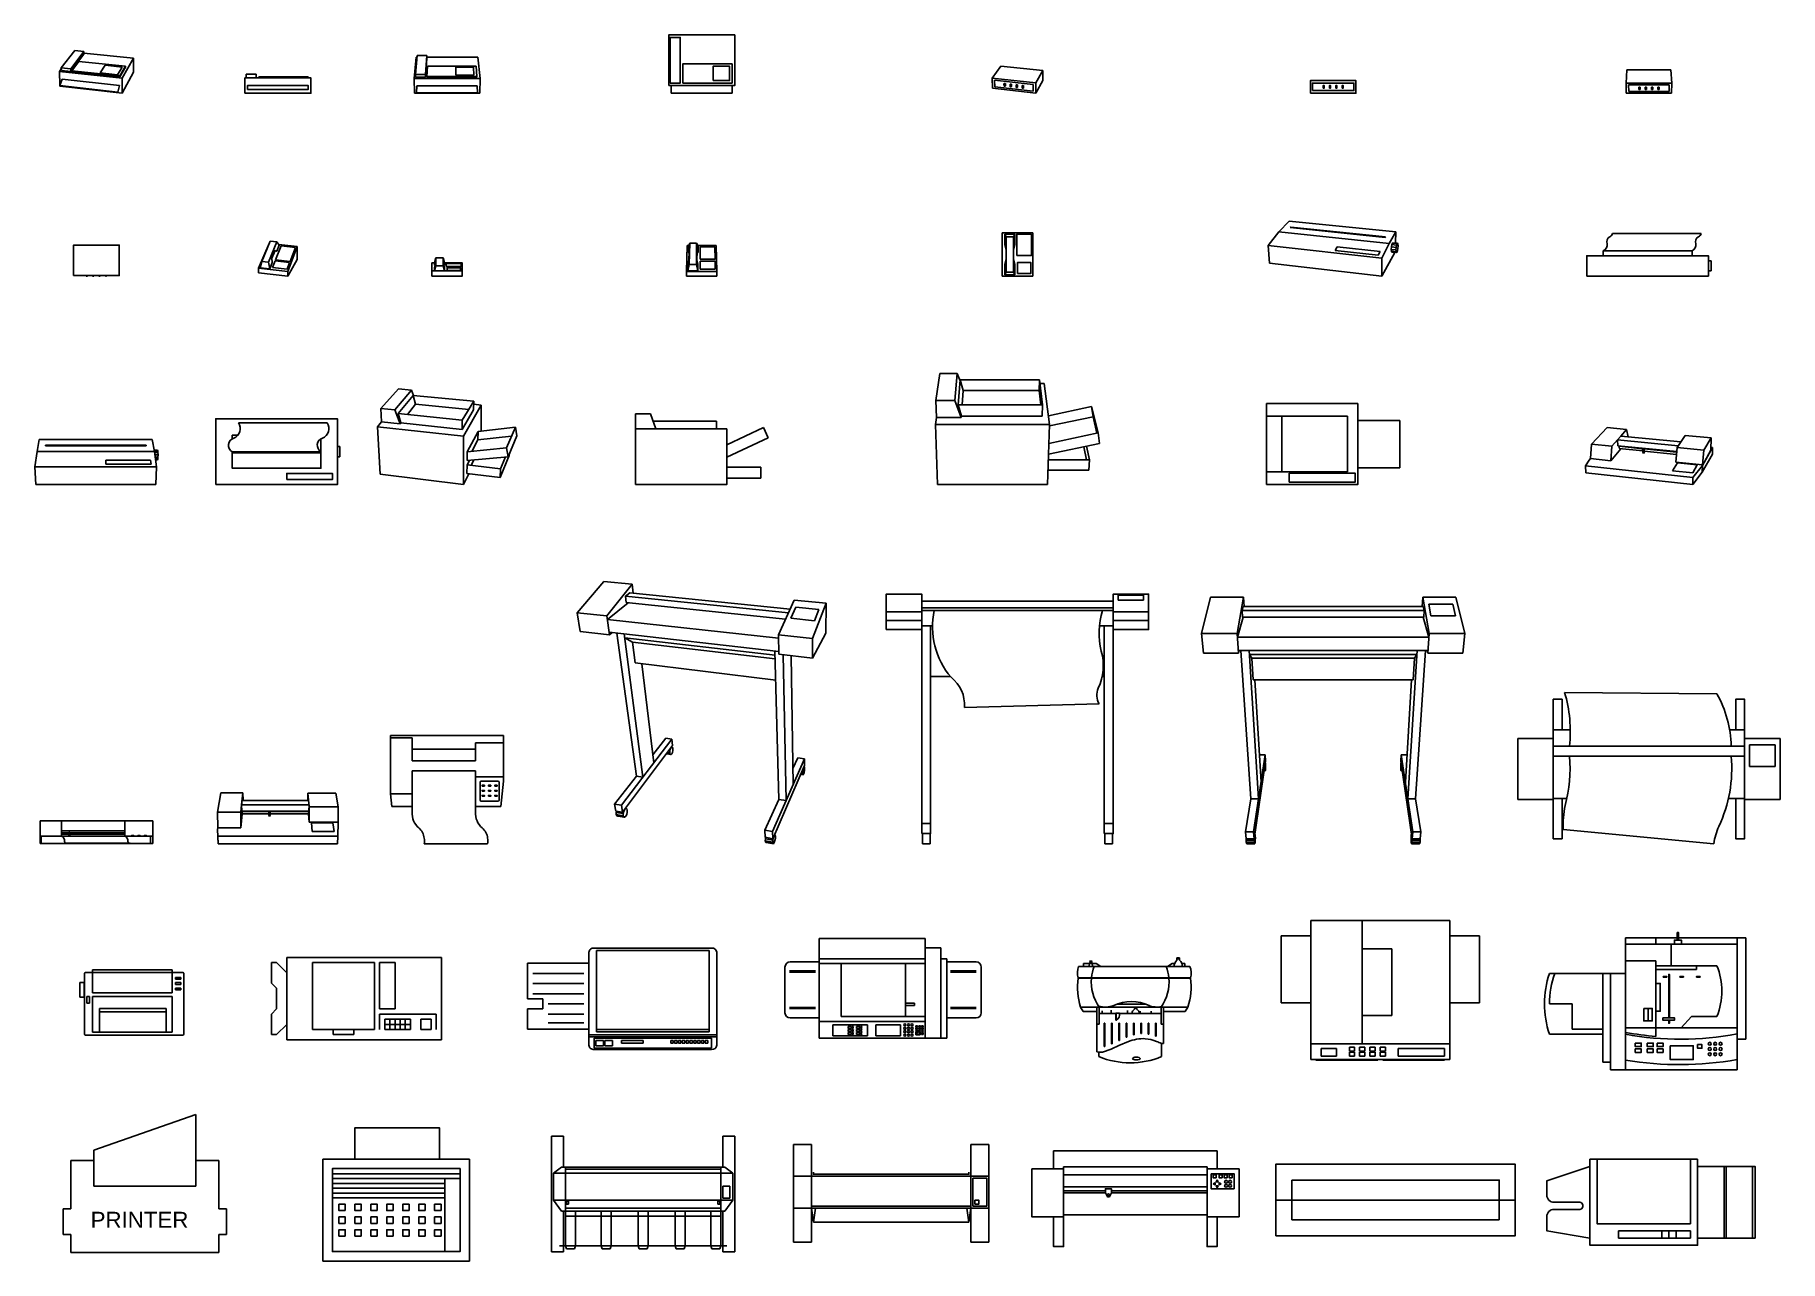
# Model space of a CAD drawing. Header units: millimetres. Extents: x 1474 to 2240, y 2278 to 2630.
# Drawn here: x 2186.4 to 2195, y 2611.45 to 2617.5 of the extents above; entities that cross this region are included whole.
import ezdxf

# ---------------------------------------------------------------- set-up
doc = ezdxf.new("R2010")
doc.units = ezdxf.units.MM
doc.layers.add('EQU', color=3, linetype='Continuous')
doc.styles.add('ATTR', font='romans.shx', dxfattribs={"width": 0.8, "height": 1.2})
doc.styles.get("Standard").update_dxf_attribs({"font": 'arial.ttf'})

# ---------------------------------------------------------------- blocks, each defined once
blk = doc.blocks.new('External Modem Pers View')
for p, q in [((0.1396, 4.5776), (-0.0336, 1.9974)), ((8.7934, 4.5776), (0.1396, 4.5776)), ((8.9664, 1.9974), (8.7934, 4.5776)), ((-0.0336, 1.9974), (0, 0)), ((-0.0336, 1.9974), (8.9664, 1.9974)), ((0, 0), (8.933, 0)), ((0.4912, 0.3308), (0.4714, 1.6624)), ((0.4714, 1.6624), (8.4614, 1.6624)), ((0.4912, 0.3308), (8.4416, 0.3308)), ((2.4722, 1.217), (2.4706, 1.1606)), ((2.4738, 0.7164), (2.4706, 1.1606)), ((2.4706, 1.1606), (2.72, 1.1606)), ((2.4722, 1.217), (2.7216, 1.217)), ((2.4738, 0.7164), (2.723, 0.7164)), ((2.72, 1.1606), (2.7216, 1.217)), ((2.723, 0.7164), (2.72, 1.1606)), ((2.7244, 0.7732), (2.7216, 1.217)), ((2.723, 0.7164), (2.7244, 0.7732)), ((3.7186, 1.217), (3.718, 1.1606)), ((3.7192, 0.7164), (3.718, 1.1606)), ((3.718, 1.1606), (3.9674, 1.1606)), ((3.7186, 1.217), (3.9678, 1.217)), ((3.7192, 0.7164), (3.9682, 0.7164)), ((3.9674, 1.1606), (3.9678, 1.217)), ((3.9682, 0.7164), (3.9674, 1.1606)), ((3.9686, 0.7732), (3.9678, 1.217)), ((3.9682, 0.7164), (3.9686, 0.7732)), ((4.9642, 0.7732), (4.965, 1.217)), ((4.9646, 0.7164), (4.9642, 0.7732)), ((4.9646, 0.7164), (4.9654, 1.1606)), ((4.9646, 0.7164), (5.2136, 0.7164)), ((4.9654, 1.1606), (4.965, 1.217)), ((4.965, 1.217), (5.2142, 1.217)), ((4.9654, 1.1606), (5.2148, 1.1606)), ((5.2136, 0.7164), (5.2148, 1.1606)), ((5.2148, 1.1606), (5.2142, 1.217)), ((6.2084, 0.7732), (6.2114, 1.217)), ((6.2098, 0.7164), (6.2084, 0.7732)), ((6.2098, 0.7164), (6.2128, 1.1606)), ((6.2098, 0.7164), (6.459, 0.7164)), ((6.2128, 1.1606), (6.2114, 1.217)), ((6.2114, 1.217), (6.4606, 1.217)), ((6.2128, 1.1606), (6.4622, 1.1606)), ((6.459, 0.7164), (6.4622, 1.1606)), ((6.4622, 1.1606), (6.4606, 1.217)), ((8.4416, 0.3308), (8.4614, 1.6624)), ((8.933, 0), (8.9664, 1.9974))]:
    blk.add_line(p, q)
at = {"style": 'ATTR', "width": 0.8, "flags": 9}
blk.add_attdef('ESTCODE', (0, 0), '', height=0.0018, dxfattribs=at)
blk = doc.blocks.new('Line Printer Elev View')
for p, q in [((5.04574, 8.40821), (22.54574, 8.40821)), ((3.25, 5), (20.75, 5)), ((3.25, 4), (3.25, 5)), ((20.75, 5), (20.75, 4)), ((24.500002, 3), (24.000002, 3)), ((24.000002, 1), (24.500002, 1)), ((24.500002, 1), (24.500002, 3))]:
    blk.add_line(p, q)
blk.add_lwpolyline([(0, 0), (0, 4), (24.000002, 4), (24.000002, 0)], close=True)
for centre, radius, start, end in [((4.98623, 6.81212), 1.052332, 114.9064, 204.2044), ((4.2986, 8.47583), 0.75019, 289.0174, 354.8287), ((22.48623, 6.81212), 1.052332, 114.9064, 204.2044), ((21.7986, 8.47583), 0.75019, 289.0174, 354.8287), ((2.83464, 6.14222), 1.215391, 289.9835, 11.31469), ((20.33464, 6.14222), 1.215391, 289.9835, 11.31469)]:
    blk.add_arc(centre, radius, start, end)
at = {"style": 'ATTR', "width": 0.8, "flags": 9}
blk.add_attdef('ESTCODE', (0, 0), '', height=0.0049, dxfattribs=at)
blk = doc.blocks.new('External Modem Elev View')
for points in [[(0, 0), (0, 2.5), (9, 2.5), (9, 0)], [(0.3944, 0.5083), (0.3944, 1.9918), (8.6057, 1.9918), (8.6057, 0.5083)], [(2.5, 1), (2.5, 1.5), (2.75, 1.5), (2.75, 1)], [(3.75, 1), (3.75, 1.5), (4, 1.5), (4, 1)], [(5, 1), (5, 1.5), (5.25, 1.5), (5.25, 1)], [(6.25, 1), (6.25, 1.5), (6.5, 1.5), (6.5, 1)]]:
    blk.add_lwpolyline(points, close=True)
for points in [[(2.75, 1), (2.75, 1.5), (2.5, 1.5)], [(2.5, 1.5), (2.5, 1), (2.75, 1)], [(4, 1), (4, 1.5), (3.75, 1.5)], [(3.75, 1.5), (3.75, 1), (4, 1)], [(5.25, 1), (5.25, 1.5), (5, 1.5)], [(5, 1.5), (5, 1), (5.25, 1)], [(6.5, 1), (6.5, 1.5), (6.25, 1.5)], [(6.25, 1.5), (6.25, 1), (6.5, 1)]]:
    blk.add_solid(points)
at = {"style": 'ATTR', "width": 0.8, "flags": 9}
blk.add_attdef('ESTCODE', (0, 0), '', height=0.0018, dxfattribs=at)
blk = doc.blocks.new('External Modem 3D View')
for p, q in [((1.6344, 4.3683), (-0.06, 1.9885)), ((9.95, 3.4964), (1.6344, 4.3683)), ((8.5482, 1.0492), (9.95, 3.4964)), ((9.9404, 1.543), (9.95, 3.4964)), ((-0.06, 1.9885), (0, 0)), ((-0.06, 1.9885), (8.5482, 1.0492)), ((0, 0), (8.5482, -0.9609)), ((0.4214, 1.6034), (8.064, 0.7653)), ((0.4592, 0.2769), (0.4214, 1.6034)), ((0.4592, 0.2769), (8.0664, -0.5739)), ((2.289, 0.8989), (2.3238, 0.9513)), ((2.2988, 0.4553), (2.289, 0.8989)), ((2.289, 0.8989), (2.5262, 0.8727)), ((2.2988, 0.4553), (2.5356, 0.4292)), ((2.3238, 0.9513), (2.5608, 0.9252)), ((2.5262, 0.8727), (2.5608, 0.9252)), ((2.5356, 0.4292), (2.5262, 0.8727)), ((2.5356, 0.4292), (2.5702, 0.4817)), ((2.5702, 0.4817), (2.5608, 0.9252)), ((3.477, 0.7678), (3.511, 0.8202)), ((3.485, 0.3235), (3.477, 0.7678)), ((3.477, 0.7678), (3.7152, 0.7414)), ((3.485, 0.3235), (3.7228, 0.2971)), ((3.511, 0.8202), (3.749, 0.7939)), ((3.7152, 0.7414), (3.749, 0.7939)), ((3.7228, 0.2971), (3.7152, 0.7414)), ((3.7228, 0.2971), (3.7564, 0.3499)), ((3.7564, 0.3499), (3.749, 0.7939)), ((4.6696, 0.6359), (4.7028, 0.6887)), ((4.6758, 0.1912), (4.6696, 0.6359)), ((4.6696, 0.6359), (4.9088, 0.6095)), ((4.6758, 0.1912), (4.9144, 0.1645)), ((4.7028, 0.6887), (4.9416, 0.6623)), ((4.9088, 0.6095), (4.9416, 0.6623)), ((4.9144, 0.1645), (4.9088, 0.6095)), ((4.9144, 0.1645), (4.9474, 0.2176)), ((4.9474, 0.2176), (4.9416, 0.6623)), ((5.867, 0.5036), (5.8992, 0.5565)), ((5.8712, 0.0582), (5.867, 0.5036)), ((5.867, 0.5036), (6.107, 0.4771)), ((5.8712, 0.0582), (6.111, 0.0315)), ((5.8992, 0.5565), (6.139, 0.5301)), ((6.107, 0.4771), (6.139, 0.5301)), ((6.111, 0.0315), (6.107, 0.4771)), ((6.111, 0.0315), (6.1428, 0.0847)), ((6.1428, 0.0847), (6.139, 0.5301)), ((8.0664, -0.5739), (8.064, 0.7653)), ((8.5482, -0.9609), (9.9404, 1.543)), ((8.5482, -0.9609), (8.5482, 1.0492))]:
    blk.add_line(p, q)
at = {"style": 'ATTR', "width": 0.8, "flags": 9}
blk.add_attdef('ESTCODE', (0, 0), '', height=0.002, dxfattribs=at)
blk = doc.blocks.new('Phone Modem Plan View')
for p, q in [((0.8, -0.75), (0.5, -0.25)), ((0.5, -0.25), (0.5, -2.25)), ((0.5, -0.25), (2.5, -0.25)), ((0.5, -2.25), (0.8, -3.25)), ((0.8, -0.75), (2.2, -0.75)), ((0.8, -4.25), (0.8, -0.75)), ((2.5, -0.25), (2.2, -0.75)), ((2.2, -4.25), (2.2, -0.75)), ((2.5, -2.25), (2.2, -3.25)), ((2.5, -0.25), (2.5, -2.25)), ((0.5, -6.25), (0.8, -5.25)), ((0.5, -8.25), (0.5, -6.25)), ((0.8, -4.25), (0.8, -7.75)), ((2.2, -4.25), (2.2, -7.75)), ((2.5, -6.25), (2.2, -5.25)), ((2.5, -8.25), (2.5, -6.25)), ((0.8, -7.75), (0.5, -8.25)), ((0.5, -8.25), (2.5, -8.25)), ((0.8, -7.75), (2.2, -7.75)), ((2.5, -8.25), (2.2, -7.75))]:
    blk.add_line(p, q)
for points in [[(0, -8.5), (0, 0), (6, 0), (6, -8.5)], [(2.85, -4.44999), (2.85, -0.25), (5.75, -0.25), (5.75, -4.44999)], [(3.025, -8), (3.025, -5.79999), (5.625, -5.79999), (5.625, -8)]]:
    blk.add_lwpolyline(points, close=True)
at = {"style": 'ATTR', "width": 0.8, "flags": 9}
blk.add_attdef('ESTCODE', (0, 0), '', height=0.00218, dxfattribs=at)
blk = doc.blocks.new('Line Printer 3D View')
for p, q in [((1.845002, 6.15421), (3.848389, 8.26099)), ((24.866215, 6.15421), (3.848389, 8.26099)), ((4.073609, 7.0058), (4.15561, 7.094)), ((4.073609, 7.0058), (22.789185, 5.09079)), ((4.15561, 7.094), (22.845615, 5.1846)), ((-0.271209, 3.45459), (1.845002, 6.15421)), ((-0.271209, 3.45459), (0, 0)), ((-0.271209, 3.45459), (22.157805, 1.00739)), ((1.845002, 6.15421), (23.561795, 3.8924)), ((22.157805, 1.00739), (23.561795, 3.8924)), ((22.789185, 5.09079), (22.845615, 5.1846)), ((23.561795, 3.8924), (24.866215, 6.15421)), ((24.026795, 3.20441), (24.108795, 3.6604)), ((24.218205, 3.96701), (24.108795, 3.6604)), ((24.108795, 3.6604), (25.031005, 3.564)), ((24.325195, 4.04279), (24.218205, 3.96701)), ((24.218205, 3.96701), (25.138185, 3.8714)), ((24.325195, 4.04279), (25.242405, 3.9476)), ((24.845795, 3.9888), (24.866215, 6.15421)), ((25.031005, 3.564), (24.950015, 3.10739)), ((25.138185, 3.8714), (25.031005, 3.564)), ((25.242405, 3.9476), (25.138185, 3.8714)), ((25.315585, 3.7742), (25.242405, 3.9476)), ((25.338805, 3.3996), (25.315585, 3.7742)), ((0, 0), (22.157805, -2.54638)), ((12.901185, 2.52921), (13.334415, 3.23841)), ((12.901185, 2.52921), (21.434995, 1.60541)), ((13.334415, 3.23841), (21.798005, 2.3328)), ((21.434995, 1.60541), (21.798005, 2.3328)), ((22.157805, -2.54638), (24.693395, 2.116)), ((22.157805, 1.00739), (22.157805, -2.54638)), ((23.994815, 2.72339), (24.026795, 3.20441)), ((23.994815, 2.72339), (24.917205, 2.62561)), ((24.021215, 2.34821), (23.994815, 2.72339)), ((24.021215, 2.34821), (24.941585, 2.25)), ((24.098605, 2.1796), (24.021215, 2.34821)), ((24.026795, 3.20441), (24.950015, 3.10739)), ((24.098605, 2.1796), (25.016205, 2.08161)), ((24.950015, 3.10739), (24.917205, 2.62561)), ((24.917205, 2.62561), (24.941585, 2.25)), ((24.941585, 2.25), (25.016205, 2.08161)), ((25.016205, 2.08161), (25.120395, 2.16361)), ((25.120395, 2.16361), (25.226415, 2.47202)), ((25.226415, 2.47202), (25.306185, 2.9238)), ((25.306185, 2.9238), (25.338805, 3.3996))]:
    blk.add_line(p, q)
at = {"style": 'ATTR', "width": 0.8, "flags": 9}
blk.add_attdef('ESTCODE', (0, 0), '', height=0.005122, dxfattribs=at)
blk = doc.blocks.new('B-Size Plotter 3D View')
for p, q in [((4.2275, 8.9147), (1.1399, 5.6532)), ((4.2275, 8.9147), (8.0439, 8.5472)), ((6.2599, 6.5152), (6.9048, 7.25)), ((6.9048, 7.25), (8.0439, 8.5472)), ((6.9048, 7.25), (18.7299, 6.085)), ((8.3311, 7.1096), (8.0439, 8.5472)), ((17.9804, 4.9728), (19.6008, 7.3769)), ((24.7055, 6.8849), (19.6008, 7.3769)), ((23.2722, 4.4415), (24.7055, 6.8849)), ((24.6767, 4.4692), (24.7055, 6.8849)), ((0.9406, 2.8041), (1.1399, 5.6532)), ((1.1399, 5.6532), (5.1444, 5.2447)), ((4.9356, 2.378), (5.1444, 5.2447)), ((4.9356, 2.378), (6.9283, 4.7412)), ((5.1444, 5.2447), (6.2599, 6.5152)), ((6.3168, 5.342), (6.2599, 6.5152)), ((6.2599, 6.5152), (18.2158, 5.322)), ((6.3168, 5.342), (17.9137, 4.1628)), ((6.5787, 5.2208), (6.6528, 5.3077)), ((6.5961, 4.855), (6.5787, 5.2208)), ((6.5787, 5.2208), (11.2082, 4.7496)), ((6.5999, 4.7748), (11.2226, 4.3008)), ((11.2304, 4.0624), (11.205, 4.8449)), ((11.393, 3.8298), (11.2304, 4.0624)), ((11.2304, 4.0624), (11.4646, 4.0383)), ((11.393, 3.8298), (11.538, 4.1345)), ((11.393, 3.8298), (11.4646, 4.0383)), ((11.4646, 4.0383), (11.4398, 4.8212)), ((11.4646, 4.0383), (11.538, 4.1345)), ((11.5339, 4.2689), (11.5166, 4.8132)), ((11.5198, 4.7179), (17.9059, 4.0677)), ((11.538, 4.1345), (11.5339, 4.2689)), ((11.5339, 4.2689), (17.8689, 3.6193)), ((17.7434, 2.0945), (17.9804, 4.9728)), ((17.9804, 4.9728), (23.2722, 4.4415)), ((22.9665, 0.0844), (24.957, 3.6777)), ((22.9751, 1.4578), (24.9739, 4.9948)), ((22.9751, 1.4578), (24.6767, 4.4692)), ((23.0219, 1.5406), (23.2722, 4.4415)), ((24.6767, 4.4692), (24.9739, 4.9948)), ((24.6834, 5.0236), (24.9739, 4.9948)), ((24.957, 3.6777), (24.9739, 4.9948)), ((0.6678, 2.504), (-0.097, 1.3747)), ((-0.097, 1.3747), (21.0813, -0.936)), ((-0.097, 1.3747), (0, 0)), ((0, 0), (21.0813, -2.3463)), ((0.6678, 2.504), (0.9406, 2.8041)), ((0.9406, 2.8041), (4.9356, 2.378)), ((17.0722, 0.4049), (18.0659, 1.9517)), ((17.0722, 0.4049), (21.0687, -0.0254)), ((17.7434, 2.0945), (23.0219, 1.5406)), ((18.0659, 1.9517), (21.9778, 1.5406)), ((21.0687, -0.0254), (21.9778, 1.5406)), ((21.0813, -0.936), (22.9751, 1.4578)), ((21.0813, -2.3463), (22.9665, 0.0844)), ((22.9665, 0.0844), (22.9751, 1.4578)), ((21.0813, -0.936), (21.0813, -2.3463))]:
    blk.add_line(p, q)
at = {"style": 'ATTR', "width": 0.8, "flags": 9}
blk.add_attdef('ESTCODE', (0, 0), '', height=0.00501, dxfattribs=at)
blk = doc.blocks.new('E-Size Plotter Plan view')
for p, q in [((2.24961, 28.85393), (32.276999, 28.58427)), ((0, 21.5), (3.36727, 21.5)), ((34.789924, 21.5), (37.750002, 21.5)), ((-7, 7.75), (-7, 19.75)), ((-7, 19.75), (0, 19.75)), ((0, 18.25), (37.750002, 18.25)), ((37.750002, 19.75), (44.75, 19.75)), ((44.75, 7.75), (44.75, 19.75)), ((0, 16.25), (37.750002, 16.25)), ((0, 7.75), (-7, 7.75)), ((0, 7.9), (2.66932, 7.9)), ((34.556388, 7.9), (37.750002, 7.9)), ((44.75, 7.75), (37.750002, 7.75)), ((1.97409, 1.81674), (31.690142, -0.98877))]:
    blk.add_line(p, q)
for points in [[(1.75, 7.90061), (1.75, 0), (0, 0), (0, 27.5), (1.75, 27.5), (1.75, 21.50031)], [(36.000003, 21.50031), (36.000003, 27.5), (37.750002, 27.5), (37.750002, 0), (36.000003, 0), (36.000003, 7.90021)]]:
    blk.add_lwpolyline(points)
blk.add_lwpolyline([(38.750002, 14.25), (38.750002, 18.5), (43.75, 18.5), (43.75, 14.25)], close=True)
for centre, radius, start, end in [((-24.25058, 21.06252), 27.62184, 354.1559, 16.38405), ((12.75612, 17.66995), 22.36486, 1.486186, 29.21), ((-23.42719, 13.83732), 26.76386, 344.2369, 5.172051), ((8.45857, 13.83732), 26.76386, 334.7648, 5.172051), ((23.228007, 2.61173), 21.26878, 169.2835, 182.1421), ((43.65565, -2.56718), 12.06917, 155.5566, 172.4853)]:
    blk.add_arc(centre, radius, start, end)
at = {"style": 'ATTR', "width": 0.8, "flags": 9}
blk.add_attdef('ESTCODE', (0, 0), '', height=0.01035, dxfattribs=at)
blk = doc.blocks.new('Laserjet Printer Pers Vw')
for p, q in [((0.43524, 21.95673), (-0.32349, 16.5835)), ((0.43524, 21.95673), (3.90753, 21.95673)), ((3.40173, 16.5835), (3.90753, 21.95673)), ((4.47101, 20.48126), (3.90753, 21.95673)), ((4.06775, 15.72504), (4.48651, 20.66278)), ((4.48651, 20.66278), (20.11127, 20.66278)), ((5.10022, 18.55176), (4.48651, 20.66278)), ((20.0545, 18.55103), (20.11127, 20.66278)), ((20.72052, 15.72504), (20.11127, 20.66278)), ((4.88977, 15.72504), (5.10052, 18.55121)), ((5.10052, 18.55103), (20.0545, 18.55103)), ((20.39148, 15.72504), (20.0545, 18.55103)), ((20.19977, 19.94574), (21.01776, 19.94574)), ((22.10199, 11.86353), (21.01776, 19.94574)), ((-0.32349, 16.5835), (3.40173, 16.5835)), ((-0.2135, 13.23798), (-0.32349, 16.5835)), ((4.70453, 13.23798), (3.40173, 16.5835)), ((4.06775, 15.72504), (20.72052, 15.72504)), ((4.72449, 13.50775), (4.06775, 15.72504)), ((20.65601, 13.50775), (20.72052, 15.72504)), ((21.87427, 13.56152), (30.40124, 15.40027)), ((30.40124, 15.40027), (31.66626, 10.20251)), ((30.67822, 13.38348), (30.40124, 15.40027)), ((-0.39801, 11.86353), (-0.2135, 13.23798)), ((-0.39801, 11.86353), (22.10199, 11.86353)), ((-0.39801, 11.86353), (0, 0)), ((-0.2135, 13.23798), (4.70453, 13.23798)), ((4.70453, 13.23798), (4.72449, 13.50775)), ((4.72449, 13.50751), (20.65601, 13.50775)), ((21.70404, 0), (22.10199, 11.86353)), ((22.09277, 11.59076), (30.67822, 13.38348)), ((31.45501, 10.15747), (30.67822, 13.38348)), ((21.90625, 6.02552), (31.95324, 8.08875)), ((21.97723, 8.14673), (31.66626, 10.20251)), ((29.41424, 4.92023), (28.89502, 7.46076)), ((29.96026, 4.92023), (29.40374, 7.56525)), ((31.95324, 8.08875), (31.66626, 10.20251)), ((21.86902, 4.92023), (29.96026, 4.92023)), ((29.83923, 2.84125), (29.96026, 4.92023)), ((0, 0), (21.70404, 0)), ((21.7995, 2.84125), (29.83923, 2.84125))]:
    blk.add_line(p, q)
at = {"style": 'ATTR', "width": 0.8, "flags": 9}
blk.add_attdef('ESTCODE', (0, 0), '', height=0.00647, dxfattribs=at)
blk = doc.blocks.new('E-Size Plotter Elev View')
for p, q in [((38.62504, 48.99549), (38.62504, 48.04106)), ((43.62504, 48.99549), (38.62504, 48.99549)), ((43.62504, 48.04106), (43.62504, 48.99549)), ((-7.125, 45.75), (-0.125, 45.75)), ((-0.125, 47.85), (37.62504, 47.85)), ((-0.125, 46.5), (37.62504, 46.5)), ((-0.125, 46), (37.62504, 46)), ((37.62504, 45.75), (44.62504, 45.75)), ((43.62504, 48.04106), (38.62504, 48.04106)), ((-7.125, 43.99719), (-0.125, 43.99719)), ((-0.125, 43), (2.0126, 43)), ((-0.125, 4), (-0.125, 43)), ((1.625, 4), (1.625, 43)), ((34.89544, 43), (37.62504, 43)), ((35.87504, 4), (35.87504, 43)), ((37.62504, 43.99719), (44.62504, 43.99719)), ((37.62504, 4), (37.62504, 43)), ((1.625, 33), (5.5059, 33)), ((35.46463, 33), (35.87504, 33)), ((8.2866, 26.89887), (34.84179, 27.57304)), ((0, 2), (0, 0)), ((0, 0), (1.5, 0)), ((1.5, 0), (1.5, 2)), ((36.00004, 2), (36.00004, 0)), ((36.00004, 0), (37.50004, 0)), ((37.50004, 0), (37.50004, 2))]:
    blk.add_line(p, q)
for points in [[(-7.125, 42.25), (-7.125, 49.25), (-0.125, 49.25), (-0.125, 42.25)], [(37.62504, 42.25), (37.62504, 49.25), (44.62504, 49.25), (44.62504, 42.25)], [(-0.125, 2), (-0.125, 4), (1.625, 4), (1.625, 2)], [(35.87504, 2), (35.87504, 4), (37.62504, 4), (37.62504, 2)]]:
    blk.add_lwpolyline(points, close=True)
for centre, radius, start, end in [((17.47415, 42.79089), 15.46288, 168.022, 220.0972), ((49.35647, 41.57053), 14.53149, 162.2528, 194.4066), ((25.20981, 35.10278), 10.4682, 334.9724, 15.81132), ((1.4616, 27.41485), 6.84448, 355.6767, 52.3151), ((37.89078, 29.27131), 3.49006, 156.2995, 209.1176)]:
    blk.add_arc(centre, radius, start, end)
at = {"style": 'ATTR', "width": 0.8, "flags": 9}
blk.add_attdef('ESTCODE', (0, 0), '', height=0.01035, dxfattribs=at)
blk = doc.blocks.new('Laserjet Printer Plan View')
for p, q in [((3, 13.5), (0, 13.5)), ((16, 13.5), (3, 13.5)), ((3, 2.5), (3, 13.5)), ((16, 2.5), (16, 13.5)), ((18, 12.675), (26.29999, 12.675)), ((26.29999, 3.325), (26.29999, 12.675)), ((0, 2.5), (3, 2.5)), ((3, 2.5), (16, 2.5)), ((18, 3.325), (26.29999, 3.325))]:
    blk.add_line(p, q)
for points in [[(0, 0), (0, 16), (18, 16), (18, 0)], [(4.5, 0.5), (4.5, 2.25), (17.5, 2.25), (17.5, 0.5)]]:
    blk.add_lwpolyline(points, close=True)
at = {"style": 'ATTR', "width": 0.8, "flags": 9}
blk.add_attdef('ESTCODE', (0, 0), '', height=0.00526, dxfattribs=at)
blk = doc.blocks.new('E-Size Plotter Pers View')
for p, q in [((-8.90738, 41.4802), (-7.1756, 48.63001)), ((-0.6254, 48.63001), (-7.1756, 48.63001)), ((-1.88858, 41.4802), (-0.6254, 48.63001)), ((-0.50678, 46.775), (-0.6254, 48.63001)), ((34.580411, 46.775), (34.699003, 48.63001)), ((35.962186, 41.4802), (34.699003, 48.63001)), ((41.2492, 48.63001), (34.699003, 48.63001)), ((42.98102, 41.4802), (41.2492, 48.63001)), ((-0.9336, 45.99979), (-0.70838, 46.775)), ((-0.9336, 45.99979), (35.0072, 45.99979)), ((-0.8486, 44.7038), (-0.9336, 45.99979)), ((-0.70838, 46.775), (34.782011, 46.775)), ((35.0072, 45.99979), (34.782011, 46.775)), ((34.922208, 44.7038), (35.0072, 45.99979)), ((36.316007, 44.96821), (35.890989, 47.25282)), ((35.890989, 47.25282), (40.63421, 47.25282)), ((36.316007, 44.96821), (41.16601, 44.96821)), ((41.16601, 44.96821), (40.63421, 47.25282)), ((-8.90738, 41.4802), (-8.53141, 37.58099)), ((-8.90738, 41.4802), (-1.88858, 41.4802)), ((-1.61438, 37.58099), (-1.88858, 41.4802)), ((-1.8382, 40.76261), (-0.72919, 44.7038)), ((-0.8486, 44.7038), (34.922208, 44.7038)), ((35.911802, 40.7628), (34.802793, 44.7038)), ((35.688016, 37.58099), (35.962186, 41.4802)), ((42.98102, 41.4802), (35.962186, 41.4802)), ((42.60501, 37.58099), (42.98102, 41.4802)), ((-1.8382, 40.76261), (35.911802, 40.7628)), ((-1.65119, 38.10599), (35.725004, 38.10599)), ((-1.61438, 37.58099), (-1.47498, 38.10599)), ((0.81201, 8.85541), (-1.19537, 38.10599)), ((2.31622, 8.85541), (0.49502, 38.10599)), ((31.757414, 8.85559), (33.578611, 38.10599)), ((33.261808, 8.85559), (35.269193, 38.10599)), ((35.688016, 37.58099), (35.548612, 38.10599)), ((-8.53141, 37.58099), (-1.61438, 37.58099)), ((0.544, 37.31699), (33.5296, 37.31699)), ((0.98221, 36.57001), (0.544, 37.31699)), ((0.98221, 36.57001), (33.091398, 36.57001)), ((1.24121, 32.306611), (0.98221, 36.57001)), ((32.832395, 32.306611), (33.091398, 36.57001)), ((33.091398, 36.57001), (33.5296, 37.31699)), ((35.688016, 37.58099), (42.60501, 37.58099)), ((1.24121, 32.306611), (32.832395, 32.306611)), ((2.8056, 12.146), (1.60861, 32.306611)), ((31.268003, 12.146), (32.464994, 32.306611)), ((1.34982, 2.357), (3.60541, 17.525209)), ((2.4862, 17.525209), (3.60541, 17.525209)), ((3.67541, 16.250398), (3.60541, 17.525209)), ((30.468198, 17.525209), (30.398405, 16.250398)), ((32.723814, 2.357), (30.468198, 17.525209)), ((30.468198, 17.525209), (31.5874, 17.525209)), ((1.44501, 0.9614), (3.67541, 16.250398)), ((3.39761, 14.346803), (3.6358, 14.346803)), ((3.40542, 14.399415), (3.59741, 14.399415)), ((3.44202, 14.650788), (3.57022, 14.650788)), ((3.4978, 15.033998), (3.56201, 15.033998)), ((3.5578, 15.444612), (3.57501, 15.444612)), ((3.56201, 15.033998), (3.57501, 15.444612)), ((3.57022, 14.650788), (3.56201, 15.033998)), ((3.59741, 14.399415), (3.57022, 14.650788)), ((3.57501, 15.444612), (3.60541, 15.771394)), ((3.6358, 14.346803), (3.59741, 14.399415)), ((3.60541, 15.771394), (3.6452, 15.926393)), ((3.62802, 15.926393), (3.6452, 15.926393)), ((3.6358, 14.346803), (3.67541, 14.505616)), ((3.68341, 15.8696), (3.6452, 15.926393)), ((3.67541, 14.505616), (3.70541, 14.832002)), ((3.71002, 15.617799), (3.68341, 15.8696)), ((3.70541, 14.832002), (3.71802, 15.238588)), ((3.71802, 15.238588), (3.71002, 15.617799)), ((30.363615, 15.617799), (30.355589, 15.238588)), ((30.355589, 15.238588), (30.368192, 14.832002)), ((30.390196, 15.8696), (30.363615, 15.617799)), ((30.368192, 14.832002), (30.398405, 14.505616)), ((30.390196, 15.8696), (30.428404, 15.926393)), ((32.628599, 0.9614), (30.398405, 16.250398)), ((30.437803, 14.346803), (30.398405, 14.505616)), ((30.428404, 15.926393), (30.445615, 15.926393)), ((30.468198, 15.771394), (30.428404, 15.926393)), ((30.437803, 14.346803), (30.476408, 14.399415)), ((30.437803, 14.346803), (30.675993, 14.346803)), ((30.498594, 15.444795), (30.468198, 15.771394)), ((30.476408, 14.399415), (30.503416, 14.650788)), ((30.476408, 14.399415), (30.668394, 14.399415)), ((30.498594, 15.444795), (30.515806, 15.444795)), ((30.511594, 15.033998), (30.498594, 15.444795)), ((30.503416, 14.650788), (30.511594, 15.033998)), ((30.503416, 14.650788), (30.63159, 14.650788)), ((30.511594, 15.033998), (30.575803, 15.033998)), ((-0.25318, 2.357), (0.81201, 8.85541)), ((0.81201, 8.85541), (2.31622, 8.85541)), ((31.757414, 8.85559), (33.261808, 8.85559)), ((34.326993, 2.357), (33.261808, 8.85559)), ((-0.25318, 2.357), (-0.14819, 0.9614)), ((-0.25318, 2.357), (1.34982, 2.357)), ((-0.14819, 0.9614), (1.44501, 0.9614)), ((-0.1084, 0.70221), (-0.09818, 0.9614)), ((-0.1084, 0.70221), (1.48141, 0.70221)), ((-0.09619, 0.26999), (-0.1084, 0.70221)), ((-0.09619, 0.26999), (1.49222, 0.26999)), ((-0.05658, 0.013), (-0.09619, 0.26999)), ((-0.05658, 0.013), (1.5282, 0.013)), ((-0.05658, 0.013), (0, 0)), ((0, 0), (1.57941, 0)), ((1.44501, 0.9614), (1.34982, 2.357)), ((1.47861, 1.19199), (1.49859, 1.19199)), ((1.48141, 0.70221), (1.49859, 1.19199)), ((1.48141, 0.70221), (1.49222, 0.26999)), ((1.49222, 0.26999), (1.5282, 0.013)), ((1.49859, 1.19199), (1.53921, 1.6062)), ((1.5282, 0.013), (1.57941, 0)), ((1.53921, 1.6062), (1.59201, 1.83341)), ((1.5722, 1.83341), (1.59201, 1.83341)), ((1.57941, 0), (1.63202, 0.232)), ((1.59201, 1.83341), (1.64282, 1.81421)), ((1.63202, 0.232), (1.672, 0.64499)), ((1.67822, 1.5564), (1.64282, 1.81421)), ((1.672, 0.64499), (1.68881, 1.129)), ((1.68881, 1.129), (1.67822, 1.5564)), ((32.385008, 1.129), (32.395597, 1.5564)), ((32.401609, 0.64499), (32.385008, 1.129)), ((32.395597, 1.5564), (32.430998, 1.81421)), ((32.401609, 0.64499), (32.441587, 0.232)), ((32.430998, 1.81421), (32.481809, 1.83341)), ((32.441587, 0.232), (32.4942, 0)), ((32.481809, 1.83341), (32.501402, 1.83341)), ((32.534605, 1.6062), (32.481809, 1.83341)), ((32.4942, 0), (32.545408, 0.013)), ((32.4942, 0), (34.073789, 0)), ((32.575193, 1.1922), (32.534605, 1.6062)), ((32.545408, 0.013), (32.581388, 0.26999)), ((32.545408, 0.013), (34.130216, 0.013)), ((32.575193, 1.1922), (32.594999, 1.1922)), ((32.592405, 0.70221), (32.575193, 1.1922)), ((32.581388, 0.26999), (32.592405, 0.70221)), ((32.581388, 0.26999), (34.170011, 0.26999)), ((32.592405, 0.70221), (34.182004, 0.70221)), ((32.628599, 0.9614), (32.723814, 2.357)), ((32.628599, 0.9614), (34.222013, 0.9614)), ((32.723814, 2.357), (34.326993, 2.357)), ((34.073789, 0), (34.130216, 0.013)), ((34.130216, 0.013), (34.170011, 0.26999)), ((34.170011, 0.26999), (34.182004, 0.70221)), ((34.182004, 0.70221), (34.171995, 0.9614)), ((34.222013, 0.9614), (34.326993, 2.357))]:
    blk.add_line(p, q)
at = {"style": 'ATTR', "width": 0.8, "flags": 9}
blk.add_attdef('ESTCODE', (0, 0), '', height=0.010378, dxfattribs=at)
blk = doc.blocks.new('Fax Machine Pers View')
for p, q in [((0.33541, 7.1121), (-0.07081, 2.9196)), ((0.18762, 3.6788), (0.5404, 7.4282)), ((0.33541, 7.1121), (0.51062, 7.1121)), ((2.4248, 7.4282), (0.5404, 7.4282)), ((2.18499, 3.6788), (2.4248, 7.4282)), ((2.19342, 3.1424), (2.4324, 6.9149)), ((2.4324, 6.9149), (2.4248, 7.4282)), ((2.42941, 7.1121), (12.52301, 7.1121)), ((12.92919, 2.9196), (12.52301, 7.1121)), ((0.20001, 3.1424), (0.18762, 3.6788)), ((0.18762, 3.6788), (2.18499, 3.6788)), ((2.19342, 3.1424), (2.18499, 3.6788)), ((2.43981, 3.3209), (2.561, 5.3441)), ((2.561, 5.3441), (12.139, 5.3441)), ((8.14062, 5.1246), (11.60882, 5.1246)), ((8.18261, 3.529), (8.14062, 5.1246)), ((8.18261, 3.529), (11.7362, 3.529)), ((11.7362, 3.529), (11.60882, 5.1246)), ((12.31762, 3.3209), (12.139, 5.3441)), ((-0.07081, 2.9196), (0, 0)), ((-0.07081, 2.9196), (12.92919, 2.9196)), ((0, 0), (12.85861, 0)), ((0.20001, 3.1424), (2.19342, 3.1424)), ((0.4172, 0.0964), (0.462, 1.4516)), ((0.4172, 0.0964), (12.44122, 0.0964)), ((0.462, 1.4517), (12.39642, 1.4517)), ((2.44262, 3.1424), (2.43981, 3.3209)), ((2.43981, 3.3209), (12.31762, 3.3209)), ((2.44262, 3.1424), (12.31359, 3.1424)), ((12.31359, 3.1424), (12.31762, 3.3209)), ((12.44122, 0.0964), (12.39642, 1.4516)), ((12.85861, 0), (12.92919, 2.9196))]:
    blk.add_line(p, q)
at = {"style": 'ATTR', "width": 0.8, "flags": 9}
blk.add_attdef('ESTCODE', (0, 0), '', height=0.0026, dxfattribs=at)
blk = doc.blocks.new('Phone Modem 3D View')
for p, q in [((2.066, 5.785), (-0.0181, 0.89041)), ((0.6033, 2.22), (2.3038, 6.21802)), ((1.9434, 2.07703), (3.6008, 6.08862)), ((2.066, 5.785), (2.1174, 5.77982)), ((2.3038, 6.21802), (3.6008, 6.08862)), ((2.6104, 2.88461), (3.2322, 4.4006)), ((3.1954, 4.31061), (3.6028, 4.276)), ((3.2322, 4.4006), (3.6028, 4.276)), ((3.3421, 2.54382), (4.4541, 5.30582)), ((4.0733, 5.43402), (3.6008, 6.08862)), ((3.6028, 4.276), (4.0733, 5.43402)), ((3.9573, 5.5946), (7.6056, 5.2272)), ((4.4541, 5.30582), (7.2391, 5.02441)), ((5.748, 0.2612), (7.6056, 5.2272)), ((6.1914, 2.2424), (7.2391, 5.02441)), ((7.5888, 2.6214), (7.6056, 5.2272)), ((-0.0181, 0.89041), (0, 0)), ((-0.0181, 0.89041), (5.748, 0.2612)), ((0, 0), (5.748, -0.63559)), ((0.2856, 1.01923), (0.6033, 2.22)), ((0.2856, 1.01923), (2.1946, 0.8114)), ((0.6033, 2.22), (1.9434, 2.07703)), ((2.1946, 0.8114), (1.9434, 2.07703)), ((2.1946, 0.8114), (2.6946, 2.04141)), ((2.6946, 2.04141), (2.6104, 2.88461)), ((2.7319, 1.0282), (3.27, 2.36462)), ((2.7319, 1.0282), (5.6162, 0.71561)), ((3.27, 2.36462), (6.1198, 2.0556)), ((3.3421, 2.54382), (6.1914, 2.2424)), ((6.1198, 2.0556), (5.6162, 0.71561)), ((5.748, -0.63559), (7.5888, 2.6214)), ((5.748, -0.63559), (5.748, 0.2612))]:
    blk.add_line(p, q)
at = {"style": 'ATTR', "width": 0.8, "flags": 9}
blk.add_attdef('ESTCODE', (0, 0), '', height=0.00152, dxfattribs=at)
blk = doc.blocks.new('Phone Modem Elev View')
for p, q in [((0.5, 2.60001), (0.8, 3.60001)), ((0.8, 3.60001), (0.8, 2.00001)), ((0.8, 3.60001), (2.2, 3.60001)), ((2.2, 2.00001), (2.2, 3.60001)), ((2.2, 3.60001), (2.5, 2.60001)), ((0, 1), (6, 1)), ((0.5, 2.15778), (0.5, 2.60001)), ((0.5, 2.15778), (0.65, 2.55045)), ((0.5, 2.15778), (0.65, 2.15778)), ((0.5, 1.6068), (0.65, 2.1068)), ((0.5, 1.00001), (0.8, 2.00001)), ((0.5, 1.00001), (0.5, 1.6068)), ((0.65, 2.1068), (0.65, 2.55045)), ((0.8, 2.00001), (2.2, 2.00001)), ((2.2, 2.00001), (2.5, 1.00001)), ((2.5, 2.15778), (2.35, 2.55045)), ((2.35, 2.1068), (2.35, 2.55045)), ((2.5, 1.6068), (2.35, 2.1068)), ((2.3501, 2.15778), (2.5, 2.15778)), ((2.5, 2.15778), (2.5, 2.60001)), ((2.5, 1.00001), (2.5, 1.6068))]:
    blk.add_line(p, q)
blk.add_lwpolyline([(2.5, 2.60001), (6, 2.60001), (6, 0), (0, 0), (0, 2.60001), (0.5, 2.60001)])
for points in [[(2.85, 1.87979), (2.85, 2.50805), (5.75, 2.50805), (5.75, 1.87979)], [(3.025, 1.1), (3.025, 1.65), (5.625, 1.65), (5.625, 1.1)]]:
    blk.add_lwpolyline(points, close=True)
at = {"style": 'ATTR', "width": 0.8, "flags": 9}
blk.add_attdef('ESTCODE', (0, 0), '', height=0.0012, dxfattribs=at)
blk = doc.blocks.new('Fax Machine 3D View')
for p, q in [((2.89999, 7.0258), (0.24118, 3.602)), ((4.67658, 6.8452), (2.89999, 7.0258)), ((0.26358, 3.0706), (0.24118, 3.602)), ((0.24118, 3.602), (2.10919, 3.4004)), ((2.10919, 3.4004), (4.67658, 6.8452)), ((2.12799, 2.8678), (4.69, 6.3346)), ((2.35577, 3.0198), (3.72498, 4.8772)), ((3.72498, 4.8772), (12.8938, 3.9134)), ((4.69, 6.3348), (4.67658, 6.8452)), ((4.68478, 6.5308), (14.51178, 5.5264)), ((7.9278, 2.6232), (8.8938, 4.1144)), ((8.8938, 4.1144), (12.2388, 3.7614)), ((11.34558, 2.2538), (12.2388, 3.7614)), ((11.776, 1.9982), (12.8938, 3.9134)), ((11.77619, 1.8188), (12.8934, 3.738)), ((12.23139, 1.545), (14.51178, 5.5264)), ((12.8934, 3.738), (12.8938, 3.9134)), ((14.48959, 2.7228), (14.51178, 5.5264)), ((-0.12561, 2.8934), (0.25058, 3.3794)), ((-0.00821, 0.19), (-0.12561, 2.8934)), ((-0.12561, 2.8934), (12.23139, 1.545)), ((-0.03921, 0.0996), (0.40118, 1.3876)), ((-0.03921, 0.0996), (11.38159, -1.1996)), ((0, 0), (-0.00421, 0.0956)), ((0, 0), (12.23139, -1.3932)), ((0.26358, 3.0706), (2.12799, 2.8678)), ((0.40118, 1.3876), (11.74918, 0.122)), ((2.12799, 2.8678), (2.10919, 3.4004)), ((2.362, 2.8424), (2.35577, 3.0198)), ((2.35577, 3.0198), (11.776, 1.9982)), ((2.362, 2.8424), (11.77619, 1.8188)), ((7.9278, 2.6232), (11.34558, 2.2538)), ((11.38159, -1.1996), (11.74918, 0.122)), ((11.77619, 1.8188), (11.776, 1.9982)), ((12.23139, -1.3932), (14.48959, 2.7228)), ((12.23139, -1.3932), (12.23139, 1.545))]:
    blk.add_line(p, q)
at = {"style": 'ATTR', "width": 0.8, "flags": 9}
blk.add_attdef('ESTCODE', (0, 0), '', height=0.00293, dxfattribs=at)
blk = doc.blocks.new('External Modem Plan View')
for p, q in [((2.5, -6), (2.5, -6.1)), ((2.5, -6.1), (2.75, -6.1)), ((2.75, -6.1), (2.75, -6)), ((3.75, -6), (3.75, -6.1)), ((3.75, -6.1), (4, -6.1)), ((4, -6.1), (4, -6)), ((5, -6), (5, -6.1)), ((5, -6.1), (5.25, -6.1)), ((5.25, -6.1), (5.25, -6)), ((6.25, -6), (6.25, -6.1)), ((6.25, -6.1), (6.5, -6.1)), ((6.5, -6.1), (6.5, -6))]:
    blk.add_line(p, q)
blk.add_lwpolyline([(0, -6), (0, 0), (9, 0), (9, -6)], close=True)
for points in [[(2.75, -6.1), (2.75, -6), (2.5, -6)], [(2.5, -6), (2.5, -6.1), (2.75, -6.1)], [(4, -6.1), (4, -6), (3.75, -6)], [(3.75, -6), (3.75, -6.1), (4, -6.1)], [(5.25, -6.1), (5.25, -6), (5, -6)], [(5, -6), (5, -6.1), (5.25, -6.1)], [(6.5, -6.1), (6.5, -6), (6.25, -6)], [(6.25, -6), (6.25, -6.1), (6.5, -6.1)]]:
    blk.add_solid(points)
at = {"style": 'ATTR', "width": 0.8, "flags": 9}
blk.add_attdef('ESTCODE', (0, 0), '', height=0.0018, dxfattribs=at)
blk = doc.blocks.new('Fax Machine Elev View')
for p, q in [((0.25, 3.75), (2.25, 3.75)), ((0.25, 3), (0.25, 3.75)), ((2.25, 3.75), (2.25, 3)), ((2.75, 3), (2.75, 3.25)), ((2.75, 3.25), (12.49103, 3.25)), ((12.49103, 3.25), (12.49103, 3))]:
    blk.add_line(p, q)
for points in [[(0, 0), (0, 3), (12.99999, 3), (12.99999, 0)], [(0.49999, 0.75), (0.49999, 1.5), (12.49999, 1.5), (12.49999, 0.75)]]:
    blk.add_lwpolyline(points, close=True)
at = {"style": 'ATTR', "width": 0.8, "flags": 9}
blk.add_attdef('ESTCODE', (0, 0), '', height=0.0026, dxfattribs=at)
blk = doc.blocks.new('Laserjet Printer 3D View')
for p, q in [((3.58, 16.86), (0.13, 12.99)), ((2.88, 12.7), (6.17, 16.61)), ((3.54, 11.96), (6.49, 15.56)), ((3.58, 16.86), (6.17, 16.61)), ((5.35, 11.77), (6.98, 13.84)), ((5.35, 11.77), (6.98, 13.84)), ((6.55, 15.55), (6.17, 16.61)), ((6.98, 13.84), (6.49, 15.56)), ((6.49, 15.56), (18.45, 14.39)), ((6.98, 13.84), (17.48, 12.79)), ((16.18, 10.65), (18.45, 14.39)), ((18.43, 12.69), (18.45, 14.39)), ((18.44, 13.81), (19.94, 13.66)), ((-0.56, 9.37), (0.28, 10.35)), ((0.28, 10.35), (0.13, 12.99)), ((0.13, 12.99), (2.88, 12.7)), ((0.28, 10.35), (3.92, 9.96)), ((3.92, 9.96), (2.88, 12.7)), ((4.08, 10.16), (3.54, 11.96)), ((3.54, 11.96), (16.18, 10.65)), ((16.18, 8.86), (18.43, 12.69)), ((16.18, 8.86), (16.18, 10.65)), ((16.42, 7.51), (19.94, 13.66)), ((19.88, 8.5), (19.94, 13.66)), ((-0.56, 9.37), (0, 0)), ((-0.56, 9.37), (16.42, 7.51)), ((3.92, 9.96), (4.08, 10.16)), ((4.08, 10.16), (16.18, 8.86)), ((16.42, 7.51), (16.42, -2.05)), ((17.12, 4.4), (19.29, 8.43)), ((19.27, 6.8), (19.29, 8.43)), ((19.27, 6.8), (25.9, 7.5)), ((19.29, 8.43), (26.67, 9.29)), ((24.92, 5.23), (26.67, 9.29)), ((25.21, 3.47), (26.93, 7.61)), ((26.93, 7.61), (26.67, 9.29)), ((17.12, 4.4), (24.92, 5.23)), ((17.12, 2.69), (17.12, 4.4)), ((17.12, 2.69), (25.21, 3.47)), ((18.07, 4.5), (19.27, 6.8)), ((23.65, -0.63), (25.43, 3.68)), ((25.21, 3.47), (24.92, 5.23)), ((25.43, 3.68), (25.45, 4.05)), ((0, 0), (16.42, -2.05)), ((16.42, -2.05), (17.5, 0.11)), ((17.11, 0.16), (17.12, 1.84)), ((17.11, 0.16), (23.65, -0.63)), ((17.12, 1.84), (17.58, 2.73)), ((17.12, 1.84), (23.7, 1.06)), ((17.91, 1.74), (18.46, 2.82)), ((23.65, -0.63), (23.7, 1.06)), ((23.7, 1.06), (24.69, 3.42))]:
    blk.add_line(p, q)
at = {"style": 'ATTR', "width": 0.8, "flags": 9}
blk.add_attdef('ESTCODE', (0, 0), '', height=0.0055, dxfattribs=at)
blk = doc.blocks.new('B-Size Plotter Plan View')
for p, q in [((0, -11.5), (0, 0)), ((0, 0), (22.25, 0)), ((22.25, 0), (22.25, -9)), ((4.25, -0.5), (0, -0.5)), ((4.25, -5), (4.25, -0.5)), ((16.75, -2.749), (4.25, -2.749)), ((16.75, -1.5), (16.75, -5)), ((22.25, -1.5), (16.75, -1.5)), ((16.75, -5), (4.25, -5)), ((4.25, -11.5), (4.25, -7)), ((16.75, -7), (4.25, -7)), ((16.75, -7), (16.75, -8.1961)), ((16.75, -8.1961), (16.75, -15.1255)), ((16.75, -8.1961), (22.25, -8.1961)), ((17.625, -12.75), (17.625, -9.25)), ((17.875, -9), (21.125, -9)), ((21.375, -9.25), (21.375, -12.75)), ((22.25, -9), (21.75, -14)), ((0.25, -14), (0, -11.5)), ((0, -11.5), (4.25, -11.5)), ((4.25, -11.5), (4.25, -15.1255)), ((21.125, -13), (17.875, -13)), ((4.2498, -14), (0.25, -14)), ((21.75, -14), (16.7497, -14)), ((6.6007, -21.3642), (19.1007, -21.3642))]:
    blk.add_line(p, q)
for points in [[(18.0385, -9.9915), (18.0385, -9.8419), (18.4907, -9.8419), (18.4907, -9.9915)], [(19.2885, -9.9915), (19.2885, -9.8419), (19.7407, -9.8419), (19.7407, -9.9915)], [(20.5385, -9.9915), (20.5385, -9.8419), (20.9907, -9.8419), (20.9907, -9.9915)], [(18.0385, -10.9915), (18.0385, -10.8419), (18.4907, -10.8419), (18.4907, -10.9915)], [(18.0385, -11.9915), (18.0385, -11.8419), (18.4907, -11.8419), (18.4907, -11.9915)], [(19.2885, -10.9915), (19.2885, -10.8419), (19.7407, -10.8419), (19.7407, -10.9915)], [(19.2885, -11.9915), (19.2885, -11.8419), (19.7407, -11.8419), (19.7407, -11.9915)], [(20.5385, -10.9915), (20.5385, -10.8419), (20.9907, -10.8419), (20.9907, -10.9915)], [(20.5385, -11.9915), (20.5385, -11.8419), (20.9907, -11.8419), (20.9907, -11.9915)]]:
    blk.add_lwpolyline(points, close=True)
for centre, radius, start, end in [((17.875, -9.25), 0.25, 90, 180), ((21.125, -9.25), 0.25, 0, 90), ((17.875, -12.75), 0.25, 180, 270), ((21.125, -12.75), 0.25, 270, 0), ((8.0288, -15.3857), 3.7877, 176.0618, 229.213), ((20.5288, -15.3857), 3.7877, 176.0618, 229.213), ((3.7845, -20.4498), 2.8207, 3.256124, 51.13543), ((4.2925, -20.8269), 2.3699, 346.8961, 13.1039), ((16.2845, -20.4498), 2.8207, 3.256124, 51.13543), ((16.7924, -20.8269), 2.3699, 346.8961, 13.1039)]:
    blk.add_arc(centre, radius, start, end)
for points in [[(18.4907, -9.9915), (18.4907, -9.8419), (18.0385, -9.8419)], [(18.0385, -9.8419), (18.0385, -9.9915), (18.4907, -9.9915)], [(19.7407, -9.9915), (19.7407, -9.8419), (19.2885, -9.8419)], [(19.2885, -9.8419), (19.2885, -9.9915), (19.7407, -9.9915)], [(20.9907, -9.9915), (20.9907, -9.8419), (20.5385, -9.8419)], [(20.5385, -9.8419), (20.5385, -9.9915), (20.9907, -9.9915)], [(18.4907, -10.9915), (18.4907, -10.8419), (18.0385, -10.8419)], [(18.0385, -10.8419), (18.0385, -10.9915), (18.4907, -10.9915)], [(18.4907, -11.9915), (18.4907, -11.8419), (18.0385, -11.8419)], [(18.0385, -11.8419), (18.0385, -11.9915), (18.4907, -11.9915)], [(19.7407, -10.9915), (19.7407, -10.8419), (19.2885, -10.8419)], [(19.2885, -10.8419), (19.2885, -10.9915), (19.7407, -10.9915)], [(19.7407, -11.9915), (19.7407, -11.8419), (19.2885, -11.8419)], [(19.2885, -11.8419), (19.2885, -11.9915), (19.7407, -11.9915)], [(20.9907, -10.9915), (20.9907, -10.8419), (20.5385, -10.8419)], [(20.5385, -10.8419), (20.5385, -10.9915), (20.9907, -10.9915)], [(20.9907, -11.9915), (20.9907, -11.8419), (20.5385, -11.8419)], [(20.5385, -11.8419), (20.5385, -11.9915), (20.9907, -11.9915)]]:
    blk.add_solid(points)
at = {"style": 'ATTR', "width": 0.8, "flags": 9}
blk.add_attdef('ESTCODE', (0, 0), '', height=0.00445, dxfattribs=at)
blk = doc.blocks.new('Line Printer Pers View')
for p, q in [((0.285004, 6.54538), (0.713806, 8.921997)), ((22.970218, 8.921997), (0.713806, 8.921997)), ((1.905212, 7.656983), (1.920807, 7.756195)), ((1.905212, 7.656983), (21.778808, 7.656983)), ((1.920807, 7.756195), (21.763218, 7.756195)), ((21.763218, 7.756195), (21.778808, 7.656983)), ((23.399018, 6.54538), (22.970218, 8.921997)), ((-0.157989, 3.530579), (0.285004, 6.54538)), ((-0.157989, 3.530579), (0, 0)), ((-0.157989, 3.530579), (23.842008, 3.530579)), ((0.285004, 6.54538), (23.399018, 6.54538)), ((13.829406, 4.04718), (13.810608, 4.809998)), ((13.810608, 4.809998), (22.669618, 4.809998)), ((13.829406, 4.04718), (22.772398, 4.04718)), ((22.772398, 4.04718), (22.669618, 4.809998)), ((23.357818, 6.77359), (24.033998, 6.77359)), ((23.373418, 6.687378), (24.077388, 6.687378)), ((23.842008, 3.530579), (23.399018, 6.54538)), ((23.424408, 6.371796), (24.110808, 6.371796)), ((23.492218, 5.911194), (24.124818, 5.911194)), ((23.562808, 5.430603), (24.115998, 5.430603)), ((23.617008, 5.061188), (24.086208, 5.061188)), ((23.640408, 4.902405), (24.044218, 4.902405)), ((23.684208, 0), (23.842008, 3.530579)), ((24.077388, 6.687378), (24.033998, 6.77359)), ((24.044218, 4.902405), (24.086208, 5.061188)), ((24.110808, 6.371796), (24.077388, 6.687378)), ((24.086208, 5.061188), (24.115998, 5.430603)), ((24.124818, 5.911194), (24.110808, 6.371796)), ((24.115998, 5.430603), (24.124818, 5.911194)), ((0, 0), (23.684208, 0))]:
    blk.add_line(p, q)
at = {"style": 'ATTR', "width": 0.8, "flags": 9}
blk.add_attdef('ESTCODE', (0, 0), '', height=0.004857, dxfattribs=at)
blk = doc.blocks.new('B-Size Plotter Elev View')
for p, q in [((0, 0), (22.25, 0)), ((0, -3), (0, 0)), ((4.25, 0), (4.25, -3)), ((16.75, 0), (16.75, -3)), ((22.25, -3), (22.25, 0)), ((22.25, -3), (0, -3)), ((0, -4.5), (0, -3)), ((0.25, -4.5), (0.25, -3)), ((4.25, -2), (16.75, -2)), ((4.25, -2.375), (16.75, -2.375)), ((4.25, -2.625), (16.75, -2.625)), ((5.6766, -2.2525), (5.8698, -2.2525)), ((5.6766, -2.7345), (5.6766, -2.2525)), ((5.7732, -3), (5.6766, -2.7345)), ((5.7732, -3), (5.8698, -2.7345)), ((5.8698, -2.7345), (5.8698, -2.2525)), ((21.75, -4.5), (21.75, -3)), ((22.25, -4.5), (22.25, -3)), ((0, -4.5), (22.25, -4.5)), ((17.7854, -4.4187), (5.2854, -4.4187))]:
    blk.add_line(p, q)
for points in [[(18.0385, -3), (18.0385, -2.8842), (18.4907, -2.8842), (18.4907, -3)], [(19.2885, -3), (19.2885, -2.8842), (19.7407, -2.8842), (19.7407, -3)], [(20.5385, -3), (20.5385, -2.8842), (20.9907, -2.8842), (20.9907, -3)]]:
    blk.add_lwpolyline(points)
for centre, radius, start, end in [((3.7625, -3.9262), 1.0467, 352.9498, 62.24284), ((16.2625, -3.9262), 1.0467, 352.9498, 62.24284), ((5.2424, -3.9719), 0.4488, 190.6238, 275.4956), ((17.7424, -3.9719), 0.4488, 190.6238, 275.4956)]:
    blk.add_arc(centre, radius, start, end)
for points in [[(5.6766, -2.7345), (5.8698, -2.7345), (5.8698, -2.2525)], [(5.8698, -2.2525), (5.6766, -2.2525), (5.6766, -2.7345)], [(5.6766, -2.7345), (5.7732, -3), (5.8698, -2.7345)], [(18.0385, -2.8842), (18.0385, -3), (18.4907, -3)], [(18.4907, -3), (18.4907, -2.8842), (18.0385, -2.8842)], [(19.2885, -2.8842), (19.2885, -3), (19.7407, -3)], [(19.7407, -3), (19.7407, -2.8842), (19.2885, -2.8842)], [(20.5385, -2.8842), (20.5385, -3), (20.9907, -3)], [(20.9907, -3), (20.9907, -2.8842), (20.5385, -2.8842)]]:
    blk.add_solid(points)
at = {"style": 'ATTR', "width": 0.8, "flags": 9}
blk.add_attdef('ESTCODE', (0, 0), '', height=0.00445, dxfattribs=at)
blk = doc.blocks.new('Line Printer Plan View')
for p, q in [((4.4997, -0.82635), (21.9997, -0.82635)), ((3.25, -6.5), (20.75, -6.5)), ((3.25, -6.75), (20.75, -6.75)), ((20.4287, -6.25), (20.75, -6.25)), ((24.5, -5.5), (24, -5.5)), ((24.5, -7.5), (24.5, -5.5)), ((24, -7.5), (24.5, -7.5))]:
    blk.add_line(p, q)
for points in [[(0, -13), (0, 0), (24, 0), (24, -13)], [(14, -12), (14, -10.8), (23, -10.8), (23, -12)]]:
    blk.add_lwpolyline(points, close=True)
for points in [[(3.25, -3.95463), (3.25, -3.25), (4.3301, -3.25)], [(20.75, -3.95447), (20.75, -9.75), (3.25, -9.75), (3.25, -6.5)]]:
    blk.add_lwpolyline(points)
for centre, radius, start, end in [((2.7527, -1.92185), 2.06209, 292.6937, 32.09049), ((20.2527, -1.92185), 2.06209, 292.6937, 32.09049), ((3.9806, -5.22696), 1.46781, 107.1334, 240.1473), ((21.4807, -5.22696), 1.46781, 107.1334, 240.1473)]:
    blk.add_arc(centre, radius, start, end)
at = {"style": 'ATTR', "width": 0.8, "flags": 9}
blk.add_attdef('ESTCODE', (0, 0), '', height=0.0049, dxfattribs=at)
blk = doc.blocks.new('B-Size Plotter Pers View')
for p, q in [((0.56936, 10.049378), (-0.08866, 6.215898)), ((0.56936, 10.049378), (4.895443, 10.049378)), ((4.491512, 6.215898), (4.895443, 10.049378)), ((4.491512, 6.215898), (4.647274, 7.694288)), ((4.647274, 7.694288), (4.895443, 10.049378)), ((4.676785, 6.447328), (4.647274, 7.694288)), ((4.647274, 7.694288), (17.935925, 7.694288)), ((4.73727, 8.547228), (17.858044, 8.547228)), ((4.965847, 8.547228), (4.895443, 10.049378)), ((17.698116, 8.547228), (17.726284, 9.988888)), ((17.971584, 7.303348), (17.726284, 9.988888)), ((23.228039, 9.988888), (17.726284, 9.988888)), ((17.910412, 6.447328), (17.935925, 7.694288)), ((17.957714, 4.261185), (17.971584, 7.303348)), ((17.971584, 7.303348), (23.69972, 7.303348)), ((23.228039, 9.988888), (23.69972, 7.303348)), ((23.67289, 4.261185), (23.69972, 7.303348)), ((-0.08866, 6.215898), (4.491512, 6.215898)), ((-0.0616, 3.127518), (-0.08866, 6.215898)), ((4.508221, 3.127755), (4.491512, 6.215898)), ((4.753323, 5.872928), (4.508221, 3.127755)), ((4.676785, 6.447328), (17.910412, 6.447328)), ((4.731762, 5.872928), (4.720547, 6.346588)), ((4.720547, 6.346588), (10.002087, 6.346588)), ((4.731762, 5.872928), (10.00494, 5.872928)), ((10.006481, 5.621018), (10.001644, 6.447328)), ((10.139584, 5.39264), (10.006481, 5.621018)), ((10.006481, 5.621018), (10.267178, 5.621018)), ((10.139584, 5.39264), (10.267178, 5.621018)), ((10.267178, 5.621018), (10.263012, 6.447328)), ((10.268932, 5.872928), (10.266079, 6.447328)), ((10.266506, 6.346588), (17.872585, 6.346588)), ((10.267178, 5.621018), (10.269604, 5.731019)), ((10.268932, 5.872928), (17.862911, 5.872928)), ((10.269604, 5.731019), (10.268932, 5.872258)), ((17.957714, 4.261185), (17.81712, 5.872928)), ((17.862911, 5.872928), (17.872585, 6.346588)), ((17.957714, 4.261185), (23.67289, 4.261185)), ((18.391567, 4.147019), (22.631847, 4.147019)), ((18.553036, 2.415375), (18.391567, 4.147019)), ((22.896496, 2.415375), (22.631847, 4.147019)), ((23.59126, 1.468522), (23.68827, 4.169877)), ((23.68827, 4.169877), (23.67289, 4.261185)), ((-0.11991, 2.773331), (-0.0616, 3.127518)), ((-0.05875, 1.468522), (-0.11991, 2.773331)), ((-0.0616, 1.324173), (-0.11991, 2.773331)), ((-0.0616, 3.127518), (4.508221, 3.127518)), ((0, 0), (-0.0616, 1.324173)), ((-0.05875, 1.468522), (23.59126, 1.468522)), ((-0.05875, 1.468522), (0, 0)), ((0, 0), (23.532299, 0)), ((18.553036, 2.415375), (22.896496, 2.415375)), ((23.532299, 0), (23.59126, 1.468522))]:
    blk.add_line(p, q)
at = {"style": 'ATTR', "width": 0.8, "flags": 9}
blk.add_attdef('ESTCODE', (0, 0), '', height=0.004764, dxfattribs=at)
blk = doc.blocks.new('Fax Machine Plan View')
for p, q in [((0.5, -10), (0.5, -11.5)), ((12.49999, -11.5), (12.49999, -10)), ((0.5, -11.5), (12.49999, -11.5))]:
    blk.add_line(p, q)
for points in [[(0, -10), (0, 0), (12.99999, 0), (12.99999, -10)], [(0.25, -9.5), (0.25, -0.5), (2.25, -0.5), (2.25, -9.5)], [(2.75, -9.5), (2.75, -5.7161), (12.49103, -5.7161), (12.49103, -9.5)], [(8.74676, -9), (8.74676, -6.1793), (11.99103, -6.1793), (11.99103, -9)]]:
    blk.add_lwpolyline(points, close=True)
at = {"style": 'ATTR', "width": 0.8, "flags": 9}
blk.add_attdef('ESTCODE', (0, 0), '', height=0.0026, dxfattribs=at)
blk = doc.blocks.new('Phone Modem Pers View')
for p, q in [((0.123597, 6.018585), (-0.010009, 0.891388)), ((0.123597, 6.018585), (0.424591, 6.018585)), ((0.123597, 6.018189), (0.123597, 6.018585)), ((0.330201, 4.665588), (0.359009, 5.869995)), ((0.330201, 4.665588), (0.508393, 4.751984)), ((0.506592, 4.665588), (0.330201, 4.665588)), ((0.359009, 5.869995), (0.626404, 6.476593)), ((0.473206, 3.1716), (0.508393, 4.751984)), ((0.536011, 2.292786), (0.626404, 6.476593)), ((0.626404, 6.476593), (1.97699, 6.476593)), ((1.938202, 2.292786), (1.97699, 6.476593)), ((2.2724, 5.869995), (1.97699, 6.476593)), ((2.052399, 3.1716), (2.0654, 4.751984)), ((2.064789, 4.665588), (2.264588, 4.665588)), ((2.0654, 4.751984), (2.264588, 4.665588)), ((2.200013, 6.018585), (5.856197, 6.018585)), ((2.264588, 4.665588), (2.2724, 5.869995)), ((2.696411, 3.341187), (2.702607, 5.780609)), ((2.702607, 5.780609), (5.575196, 5.780609)), ((5.632417, 3.341187), (5.575196, 5.780609)), ((5.989987, 0.891388), (5.856197, 6.018585)), ((-0.010009, 0.891388), (0, 0)), ((-0.010009, 0.891388), (5.989987, 0.891388)), ((0, 0), (5.980007, 0)), ((0.243805, 1.053802), (0.274598, 2.337189)), ((0.243805, 1.053802), (0.536011, 2.292786)), ((0.243805, 1.053802), (2.240998, 1.053802)), ((0.274598, 2.337189), (0.473206, 3.1716)), ((1.938202, 2.292786), (0.536011, 2.292786)), ((2.240998, 1.053802), (1.938202, 2.292786)), ((2.24939, 2.337189), (2.052399, 3.1716)), ((2.240998, 1.053802), (2.24939, 2.337189)), ((2.69101, 1.328796), (2.695191, 2.908203)), ((2.69101, 1.328796), (5.65741, 1.328796)), ((2.695191, 2.908203), (5.642609, 2.908203)), ((2.696411, 3.341187), (5.632417, 3.341187)), ((5.65741, 1.328796), (5.642609, 2.908203)), ((5.980007, 0), (5.989987, 0.891388))]:
    blk.add_line(p, q)
at = {"style": 'ATTR', "width": 0.8, "flags": 9}
blk.add_attdef('ESTCODE', (0, 0), '', height=0.001619, dxfattribs=at)
blk = doc.blocks.new('Laserjet Printer Elev View')
for p, q in [((0, 14), (3, 14)), ((0, 11), (0, 14)), ((4, 11), (3, 14)), ((16, 12.5), (3.5, 12.5)), ((16, 11), (16, 12.5)), ((18, 7.88), (25.23, 11.25)), ((26.16, 9.25), (25.23, 11.25)), ((18, 5.45), (26.16, 9.25)), ((24.75, 3.45), (18, 3.45)), ((24.75, 1.25), (24.75, 3.45)), ((18, 1.25), (24.75, 1.25))]:
    blk.add_line(p, q)
blk.add_lwpolyline([(0, 0), (0, 11), (18, 11), (18, 0)], close=True)
at = {"style": 'ATTR', "width": 0.8, "flags": 9}
blk.add_attdef('ESTCODE', (0, 0), '', height=0.00523, dxfattribs=at)
blk = doc.blocks.new('E-Size Plotter 3D View')
for p, q in [((-7.80279, 40.0586), (-2.5316, 46.2114)), ((3.02961, 45.6702), (-2.5316, 46.2114)), ((-1.9436, 39.41922), (3.02961, 45.6702)), ((3.24401, 43.89661), (3.02961, 45.6702)), ((-1.84759, 38.73841), (2.27339, 42.03702)), ((1.719, 43.3118), (2.55941, 43.96521)), ((1.719, 43.3118), (33.8466, 40.04642)), ((1.875, 42.07822), (1.719, 43.3118)), ((1.875, 42.07822), (33.28599, 38.81922)), ((2.55941, 43.96521), (34.187, 40.79142)), ((31.8748, 35.7294), (34.9948, 42.55982)), ((41.31639, 41.9448), (34.9948, 42.55982)), ((38.59099, 34.99662), (41.31639, 41.9448)), ((41.26079, 36.02582), (41.31639, 41.9448)), ((-7.80279, 40.0586), (-7.21159, 36.38242)), ((-1.9436, 39.41922), (-7.80279, 40.0586)), ((-1.4216, 35.71363), (-1.9436, 39.41922)), ((-1.84759, 38.73841), (31.89159, 35.01761)), ((34.31718, 38.95942), (35.29759, 41.1496)), ((34.31718, 38.95942), (38.97758, 38.4776)), ((35.29759, 41.1496), (39.8676, 40.69461)), ((38.97758, 38.4776), (39.8676, 40.69461)), ((-7.21159, 36.38242), (-1.4216, 35.71363)), ((-1.492, 36.21341), (31.95399, 32.37922)), ((-1.4216, 35.71363), (-0.9086, 36.14643)), ((3.8622, 7.82181), (0.038, 36.038)), ((5.1678, 7.60923), (1.4782, 35.87281)), ((1.5746, 35.13523), (31.2202, 31.69922)), ((1.5746, 35.13523), (3.09661, 34.2688)), ((31.9662, 31.85743), (31.8748, 35.7294)), ((38.59099, 34.99662), (31.8748, 35.7294)), ((38.59099, 31.09241), (41.26079, 36.02582)), ((38.59099, 34.99662), (38.59099, 31.09241)), ((3.09661, 34.2688), (31.23921, 30.97321)), ((3.6106, 30.17521), (3.09661, 34.2688)), ((31.96879, 3.24543), (31.2, 32.46561)), ((31.9662, 31.85743), (38.59099, 31.09241)), ((33.4052, 3.01142), (32.81221, 31.7598)), ((34.77418, 6.125), (34.39259, 31.57721)), ((3.6106, 30.17521), (31.35078, 26.73261)), ((7.32579, 10.44342), (4.96279, 30.00742)), ((0.9468, 2.06482), (10.88341, 15.11622)), ((1.152, 0.69901), (11.01478, 13.86661)), ((7.13381, 12.03241), (9.66979, 15.29621)), ((10.88341, 15.11622), (9.66979, 15.29621)), ((11.01478, 13.86661), (10.88341, 15.11622)), ((9.77681, 12.21381), (10.66799, 12.077)), ((9.81002, 12.25821), (10.52822, 12.1478)), ((9.9724, 12.47522), (10.45241, 12.40162)), ((10.221, 12.80701), (10.4612, 12.77042)), ((10.45241, 12.40162), (10.4612, 12.77042)), ((10.52822, 12.1478), (10.45241, 12.40162)), ((10.4612, 12.77042), (10.5526, 13.15403)), ((10.48821, 13.16361), (10.5526, 13.15403)), ((10.52822, 12.1478), (10.66799, 12.077)), ((10.5526, 13.15403), (10.7014, 13.44822)), ((10.66799, 12.077), (10.8336, 12.20661)), ((10.7014, 13.44822), (10.8672, 13.57462)), ((10.80321, 13.5842), (10.8672, 13.57462)), ((10.8336, 12.20661), (10.98079, 12.50101)), ((10.8672, 13.57462), (11.0056, 13.50022)), ((10.98079, 12.50101), (11.07078, 12.88102)), ((11.08, 13.24622), (11.0056, 13.50022)), ((11.07078, 12.88102), (11.08, 13.24622)), ((30.71559, -3.10559), (37.02238, 11.23822)), ((34.72661, 9.30182), (35.6978, 11.43482)), ((37.02238, 11.23822), (35.6978, 11.43482)), ((37.0302, 9.95221), (37.02238, 11.23822)), ((-0.4256, 2.30323), (3.8622, 7.82181)), ((3.8622, 7.82181), (5.1678, 7.60923)), ((30.7606, -4.51217), (37.0302, 9.95221)), ((36.24779, 8.14722), (36.74119, 8.07142)), ((36.26878, 8.19562), (36.6664, 8.13462)), ((36.3716, 8.4328), (36.63719, 8.392)), ((36.52879, 8.7952), (36.66161, 8.775)), ((36.63719, 8.392), (36.66161, 8.775)), ((36.6664, 8.13462), (36.63719, 8.392)), ((36.66161, 8.775), (36.7332, 9.17942)), ((36.6664, 8.13462), (36.74119, 8.07142)), ((36.69759, 9.18482), (36.7332, 9.17942)), ((36.7332, 9.17942), (36.8322, 9.49561)), ((36.74119, 8.07142), (36.84099, 8.21821)), ((36.8322, 9.49561), (36.93199, 9.63862)), ((36.84099, 8.21821), (36.93919, 8.534)), ((36.89659, 9.64402), (36.93199, 9.63862)), ((36.93199, 9.63862), (37.00581, 9.5716)), ((36.93919, 8.534), (37.0096, 8.93461)), ((37.03401, 9.31382), (37.00581, 9.5716)), ((37.0096, 8.93461), (37.03401, 9.31382)), ((-0.4256, 2.30323), (-0.21339, 0.93943)), ((-0.4256, 2.30323), (0.9468, 2.06482)), ((-0.21339, 0.93943), (1.152, 0.69901)), ((-0.1082, 0.263), (-0.10479, 0.6742)), ((-0.1082, 0.263), (1.2538, 0.02161)), ((0, 0), (-0.1082, 0.263)), ((-0.10479, 0.6742), (-0.0448, 0.90961)), ((-0.10479, 0.6742), (1.258, 0.43381)), ((0, 0), (1.35941, -0.24139)), ((0, 0), (0.18981, -0.04458)), ((1.152, 0.69901), (0.9468, 2.06482)), ((1.258, 0.43381), (1.2538, 0.02161)), ((1.2538, 0.02161), (1.35941, -0.24139)), ((1.258, 0.43381), (1.3712, 0.88282)), ((1.2992, 0.89542), (1.3712, 0.88282)), ((1.3712, 0.88282), (1.5622, 1.24662)), ((1.5622, 1.24662), (1.77899, 1.4278)), ((1.7072, 1.44022), (1.77899, 1.4278)), ((1.7618, -0.1), (1.9504, 0.2634)), ((1.77899, 1.4278), (1.9632, 1.379)), ((1.9504, 0.2634), (2.0618, 0.70762)), ((2.06641, 1.11542), (1.9632, 1.379)), ((2.0618, 0.70762), (2.06641, 1.11542)), ((29.19719, -2.84198), (31.96879, 3.24543)), ((31.96879, 3.24543), (33.4052, 3.01142)), ((0.18981, -0.04458), (1.5456, -0.2854)), ((1.35941, -0.24139), (1.5456, -0.2854)), ((1.5456, -0.2854), (1.7618, -0.1)), ((29.19719, -2.84198), (29.25081, -4.24658)), ((29.19719, -2.84198), (30.71559, -3.10559)), ((30.7606, -4.51217), (30.71559, -3.10559)), ((29.25081, -4.24658), (30.7606, -4.51217)), ((29.27739, -4.94278), (29.30061, -4.51397)), ((29.27739, -4.94278), (30.783, -5.20959)), ((29.32701, -5.20797), (29.27739, -4.94278)), ((29.30061, -4.51397), (29.34761, -4.26358)), ((29.30061, -4.51397), (30.8072, -4.77978)), ((29.32701, -5.20797), (30.82939, -5.47479)), ((29.32701, -5.20797), (29.4352, -5.23858)), ((29.4352, -5.23858), (30.933, -5.50457)), ((30.8072, -4.77978), (30.783, -5.20959)), ((30.783, -5.20959), (30.82939, -5.47479)), ((30.8072, -4.77978), (30.89519, -4.30218)), ((30.82939, -5.47479), (30.933, -5.50457)), ((30.85481, -4.29519), (30.89519, -4.30218)), ((30.89519, -4.30218), (31.02299, -3.90679)), ((30.933, -5.50457), (31.06599, -5.29299)), ((31.02299, -3.90679), (31.15599, -3.69979)), ((31.06599, -5.29299), (31.1924, -4.89837)), ((31.1158, -3.69278), (31.15599, -3.69979)), ((31.15599, -3.69979), (31.25841, -3.73498)), ((31.1924, -4.89837), (31.27901, -4.42617)), ((31.30321, -4.00097), (31.25841, -3.73498)), ((31.27901, -4.42617), (31.30321, -4.00097))]:
    blk.add_line(p, q)
at = {"style": 'ATTR', "width": 0.8, "flags": 9}
blk.add_attdef('ESTCODE', (0, 0), '', height=0.01293, dxfattribs=at)
blk = doc.blocks.new('PLOT3')
for p, q in [((-650, 100), (-650, 350)), ((-650, 350), (650, 350)), ((650, 350), (650, 100)), ((-750, 225), (750, 225)), ((650, 100), (-650, 100))]:
    blk.add_line(p, q)
for points in [[(-750, 0), (-750, 450), (750, 450), (750, 0)], [(-650, 350), (-650, 225), (650, 225), (650, 350)]]:
    blk.add_lwpolyline(points, close=True)
blk = doc.blocks.new('PLOT2')
for p, q in [((-450, 250), (450, 250)), ((-450, 175), (450, 175)), ((-187.5, 150), (-450, 150)), ((-187.5, 137.5), (-450, 137.5)), ((-150, 150), (450, 150)), ((-150, 137.5), (450, 137.5)), ((-450, 0), (450, 0))]:
    blk.add_line(p, q)
for points in [[(-512.5, 287.5), (-512.5, 400), (512.5, 400), (512.5, 287.5)], [(-450, 287.5), (-450, 300), (450, 300), (450, 287.5)], [(-187.5, 137.5), (-187.5, 162.5), (-150, 162.5), (-150, 137.5), (-162.5, 112.5), (-175, 112.5), (-187.5, 137.5)], [(-450, -12.5), (-450, -200), (-512.5, -200), (-512.5, -12.5)], [(512.5, -12.5), (512.5, -200), (450, -200), (450, -12.5)]]:
    blk.add_lwpolyline(points)
for points in [[(-650, 287.5), (-650, -12.5), (-450, -12.5), (-450, 287.5)], [(450, 287.5), (450, -12.5), (650, -12.5), (650, 287.5)], [(475, 256.25), (475, 162.5), (618.75, 162.5), (618.75, 256.25)], [(487.5, 250), (487.5, 231.25), (506.25, 231.25), (506.25, 250)], [(525, 250), (525, 231.25), (543.75, 231.25), (543.75, 250)], [(556.25, 250), (556.25, 231.25), (575, 231.25), (575, 250)], [(587.5, 250), (587.5, 231.25), (606.25, 231.25), (606.25, 250)], [(487.5, 193.75), (500, 187.5), (500, 200)], [(512.5, 218.75), (506.25, 206.25), (518.75, 206.25)], [(512.5, 168.75), (518.75, 181.25), (506.25, 181.25)], [(537.5, 193.75), (525, 200), (525, 187.5)]]:
    blk.add_lwpolyline(points, close=True)
for centre, radius in [((-168.75, 125), 6.25), ((568.75, 206.25), 9.38), ((568.75, 181.25), 9.38), ((593.75, 206.25), 9.38), ((593.75, 181.25), 9.38)]:
    blk.add_circle(centre, radius)
blk = doc.blocks.new('PLOT')
for p, q in [((-575, -325), (-575, 400)), ((-575, 400), (-500, 400)), ((-500, 206.25), (-500, 400)), ((500, 206.25), (500, 400)), ((575, 400), (500, 400)), ((575, 400), (575, -325)), ((-562.5, 168.75), (-512.5, 206.25)), ((-562.5, 168.75), (562.5, 168.75)), ((-562.5, 0), (-562.5, 168.75)), ((-512.5, 206.25), (512.5, 206.25)), ((-487.5, -68.75), (-487.5, 206.25)), ((-487.5, 193.75), (487.5, 193.75)), ((487.5, -68.75), (487.5, 206.25)), ((562.5, 168.75), (512.5, 206.25)), ((562.5, 0), (562.5, 168.75)), ((-562.5, 0), (-512.5, -68.75)), ((-562.5, 0), (562.5, 0)), ((543.75, 87.5), (500, 87.5)), ((500, 87.5), (500, 12.5)), ((500, 12.5), (543.75, 12.5)), ((562.5, 0), (512.5, -68.75)), ((543.75, 12.5), (543.75, 87.5)), ((-512.5, -68.75), (512.5, -68.75)), ((-500, -325), (-500, -68.75)), ((-487.5, -50), (487.5, -50)), ((-487.5, -68.75), (-487.5, -287.5)), ((-487.5, -100), (487.5, -100)), ((-481.25, -6.25), (-481.25, -25)), ((-468.75, -6.25), (-481.25, -6.25)), ((-481.25, -25), (-468.75, -25)), ((-468.75, -25), (-468.75, -6.25)), ((-425, -287.5), (-425, -68.75)), ((-262.5, -68.75), (-262.5, -287.5)), ((-200, -287.5), (-200, -68.75)), ((-31.25, -68.75), (-31.25, -287.5)), ((31.25, -287.5), (31.25, -68.75)), ((200, -287.5), (200, -68.75)), ((262.5, -68.75), (262.5, -287.5)), ((425, -287.5), (425, -68.75)), ((481.25, -6.25), (468.75, -6.25)), ((468.75, -6.25), (468.75, -25)), ((468.75, -25), (481.25, -25)), ((481.25, -25), (481.25, -6.25)), ((487.5, -68.75), (487.5, -287.5)), ((500, -325), (500, -68.75)), ((-575, -325), (-500, -325)), ((-525, -287.5), (525, -287.5)), ((-487.5, -287.5), (-481.25, -306.25)), ((-481.25, -306.25), (-431.25, -306.25)), ((-431.25, -306.25), (-425, -287.5)), ((-262.5, -287.5), (-256.25, -306.25)), ((-256.25, -306.25), (-206.25, -306.25)), ((-206.25, -306.25), (-200, -287.5)), ((-31.25, -287.5), (-25, -306.25)), ((-25, -306.25), (25, -306.25)), ((25, -306.25), (31.25, -287.5)), ((206.25, -306.25), (200, -287.5)), ((256.25, -306.25), (206.25, -306.25)), ((262.5, -287.5), (256.25, -306.25)), ((431.25, -306.25), (425, -287.5)), ((481.25, -306.25), (431.25, -306.25)), ((487.5, -287.5), (481.25, -306.25)), ((575, -325), (500, -325))]:
    blk.add_line(p, q)
blk = doc.blocks.new('PRINT')
at = {"linetype": 'Continuous'}
for p, q in [((72, 320), (392, 432)), ((392, 432), (392, 208)), ((0, 136), (0, 288)), ((0, 288), (72, 288)), ((72, 288), (72, 320)), ((72, 208), (72, 288)), ((392, 288), (464, 288)), ((464, 136), (464, 288)), ((72, 208), (392, 208)), ((0, 136), (-24, 136)), ((-24, 136), (-24, 56)), ((464, 136), (488, 136)), ((488, 136), (488, 56)), ((-24, 56), (0, 56)), ((0, 0), (0, 56)), ((464, 0), (464, 56)), ((488, 56), (464, 56)), ((464, 0), (0, 0))]:
    blk.add_line(p, q, dxfattribs=at)
blk.add_text('PRINTER', height=50).set_placement((62.1, 77.1))
blk = doc.blocks.new('PRINT1')
for p, q in [((460, 320), (0, 320)), ((0, 320), (0, 0)), ((460, 0), (460, 320)), ((30, 273.5), (430, 273.5)), ((30, 258.5), (430, 258.5)), ((30, 243.5), (381.9, 243.5)), ((30, 228.5), (381.9, 228.5)), ((30, 213.5), (381.9, 213.5)), ((30, 198.5), (381.9, 198.5)), ((0, 0), (460, 0))]:
    blk.add_line(p, q)
for points in [[(100.2, 319.5), (100.2, 418.2), (365.2, 418.2), (365.2, 319.5)], [(430, 290), (30, 290), (30, 30), (430, 30)], [(70.3, 158.4), (50.3, 158.4), (50.3, 178.4), (70.3, 178.4)], [(120.3, 158.4), (100.3, 158.4), (100.3, 178.4), (120.3, 178.4)], [(170.3, 158.4), (150.3, 158.4), (150.3, 178.4), (170.3, 178.4)], [(220.3, 158.4), (200.3, 158.4), (200.3, 178.4), (220.3, 178.4)], [(270.3, 158.4), (250.3, 158.4), (250.3, 178.4), (270.3, 178.4)], [(320.3, 158.4), (300.3, 158.4), (300.3, 178.4), (320.3, 178.4)], [(370.3, 158.4), (350.3, 158.4), (350.3, 178.4), (370.3, 178.4)], [(70.3, 118.4), (50.3, 118.4), (50.3, 138.4), (70.3, 138.4)], [(120.3, 118.4), (100.3, 118.4), (100.3, 138.4), (120.3, 138.4)], [(170.3, 118.4), (150.3, 118.4), (150.3, 138.4), (170.3, 138.4)], [(220.3, 118.4), (200.3, 118.4), (200.3, 138.4), (220.3, 138.4)], [(270.3, 118.4), (250.3, 118.4), (250.3, 138.4), (270.3, 138.4)], [(320.3, 118.4), (300.3, 118.4), (300.3, 138.4), (320.3, 138.4)], [(370.3, 118.4), (350.3, 118.4), (350.3, 138.4), (370.3, 138.4)], [(70.3, 78.4), (50.3, 78.4), (50.3, 98.4), (70.3, 98.4)], [(120.3, 78.4), (100.3, 78.4), (100.3, 98.4), (120.3, 98.4)], [(170.3, 78.4), (150.3, 78.4), (150.3, 98.4), (170.3, 98.4)], [(220.3, 78.4), (200.3, 78.4), (200.3, 98.4), (220.3, 98.4)], [(270.3, 78.4), (250.3, 78.4), (250.3, 98.4), (270.3, 98.4)], [(320.3, 78.4), (300.3, 78.4), (300.3, 98.4), (320.3, 98.4)], [(370.3, 78.4), (350.3, 78.4), (350.3, 98.4), (370.3, 98.4)]]:
    blk.add_lwpolyline(points, close=True)
blk.add_lwpolyline([(381.9, 258.5), (381.9, 31.4), (430, 30), (430, 258.5)])
blk = doc.blocks.new('PLOT1')
for p, q in [((-500, 487.5), (-612.5, 487.5)), ((-612.5, 487.5), (-612.5, -125)), ((-500, -125), (-500, 487.5)), ((500, 487.5), (500, -125)), ((612.5, 487.5), (500, 487.5)), ((612.5, -125), (612.5, 487.5)), ((-612.5, 287.5), (612.5, 287.5)), ((-612.5, 87.5), (612.5, 87.5)), ((-500, 100), (500, 100)), ((-500, 87.5), (-487.5, 0)), ((-487.5, 0), (-475, 87.5)), ((-487.5, 0), (487.5, 0)), ((487.5, 0), (475, 87.5)), ((487.5, 0), (500, 87.5)), ((-612.5, -125), (-500, -125)), ((500, -125), (612.5, -125))]:
    blk.add_line(p, q)
blk.add_lwpolyline([(-487.5, 312.5), (-487.5, 300), (487.5, 300), (487.5, 312.5)])
for points in [[(512.5, 275), (512.5, 100), (600, 100), (600, 275)], [(525, 137.5), (550, 137.5), (550, 112.5), (525, 112.5)]]:
    blk.add_lwpolyline(points, close=True)
blk = doc.blocks.new('COPY')
for p, q in [((841, 495), (841, 45)), ((1020, 495), (1020, 45)), ((450, 90), (450, 45)), ((495, 90), (495, 45)), ((540, 90), (540, 45))]:
    blk.add_line(p, q)
blk.add_lwpolyline([(0, 495), (-270, 405), (-270, 315, 0.414214), (-225, 270), (-63, 270, -0.414214), (-45, 252), (-45, 243, -0.414214), (-63, 225), (-225, 225, 0.414214), (-270, 180), (-270, 90), (0, 45)], format="xyb")
for points in [[(675, 540), (0, 540), (0, 0), (675, 0)], [(180, 90), (630, 90), (630, 45), (180, 45)]]:
    blk.add_lwpolyline(points, close=True)
for points in [[(45, 540), (45, 135), (630, 135), (630, 540)], [(675, 495), (855, 495), (855, 45), (675, 45)], [(855, 495), (1035, 495), (1035, 45), (855, 45)]]:
    blk.add_lwpolyline(points)

msp = doc.modelspace()

# ---------------------------------------------------------------- linework, layer by layer
at = {"layer": 'EQU'}
for p, q in [((2192.6858, 2613.0575), (2192.5397, 2613.0575)), ((2192.5397, 2613.0575), (2192.5397, 2612.7273)), ((2192.6858, 2613.1337), (2192.6858, 2612.4479)), ((2193.3716, 2613.1337), (2192.6858, 2613.1337)), ((2192.9398, 2613.1337), (2192.9398, 2612.5241)), ((2193.3716, 2612.4479), (2193.3716, 2613.1337)), ((2193.3716, 2613.0575), (2193.5176, 2613.0575)), ((2193.5176, 2613.0575), (2193.5176, 2612.7273)), ((2189.127, 2612.976), (2189.127, 2612.5176)), ((2189.7318, 2612.9968), (2189.1522, 2612.9968)), ((2189.7192, 2612.9843), (2189.1648, 2612.9843)), ((2189.1648, 2612.9843), (2189.1648, 2612.5843)), ((2189.7192, 2612.5843), (2189.7192, 2612.9843)), ((2189.757, 2612.5176), (2189.757, 2612.976)), ((2190.7846, 2613.0442), (2190.2624, 2613.0442)), ((2190.2624, 2613.0442), (2190.2624, 2612.5527)), ((2190.7846, 2612.5527), (2190.7846, 2613.0442)), ((2190.7846, 2612.9977), (2190.8614, 2612.9977)), ((2190.8614, 2612.9977), (2190.8614, 2612.9443)), ((2192.9398, 2612.994), (2193.0858, 2612.994)), ((2193.0858, 2612.994), (2193.0858, 2612.6638)), ((2194.2381, 2613.0473), (2194.3881, 2613.0473)), ((2194.2381, 2612.8723), (2194.2381, 2613.0473)), ((2194.2381, 2613.0161), (2194.7881, 2613.0161)), ((2194.3881, 2613.0161), (2194.3881, 2613.0473)), ((2194.8318, 2613.0473), (2194.3881, 2613.0473)), ((2194.4631, 2612.9098), (2194.4631, 2613.0161)), ((2194.7881, 2612.5473), (2194.7881, 2613.0473)), ((2194.8318, 2612.5473), (2194.8318, 2613.0473)), ((2186.6793, 2612.7757), (2186.6793, 2612.8897)), ((2186.6793, 2612.8897), (2187.072, 2612.8897)), ((2187.072, 2612.8897), (2187.072, 2612.7757)), ((2187.5611, 2612.9256), (2187.5611, 2612.824)), ((2187.5865, 2612.9256), (2187.5611, 2612.9256)), ((2187.6373, 2612.8748), (2187.5865, 2612.9256)), ((2187.6373, 2612.951), (2187.6373, 2612.5446)), ((2188.3993, 2612.951), (2187.6373, 2612.951)), ((2187.7643, 2612.9256), (2187.7643, 2612.5954)), ((2188.0691, 2612.9256), (2187.7643, 2612.9256)), ((2188.0691, 2612.5954), (2188.0691, 2612.9256)), ((2188.0945, 2612.9256), (2188.0945, 2612.697)), ((2188.1707, 2612.9256), (2188.0945, 2612.9256)), ((2188.1707, 2612.697), (2188.1707, 2612.9256)), ((2188.3993, 2612.5446), (2188.3993, 2612.951)), ((2189.127, 2612.9218), (2188.8246, 2612.9218)), ((2188.8246, 2612.9218), (2188.8246, 2612.7468)), ((2189.127, 2612.5968), (2189.127, 2612.9218)), ((2190.0934, 2612.9034), (2190.0934, 2612.6781)), ((2190.2624, 2612.929), (2190.119, 2612.929)), ((2190.7846, 2612.9443), (2190.2624, 2612.9443)), ((2190.2624, 2612.9213), (2190.7846, 2612.9213)), ((2190.3699, 2612.9213), (2190.3699, 2612.6602)), ((2190.6877, 2612.9213), (2190.6877, 2612.6602)), ((2190.8614, 2612.5527), (2190.8614, 2612.9443)), ((2190.8922, 2612.9443), (2190.8614, 2612.9443)), ((2190.8922, 2612.5527), (2190.8922, 2612.9443)), ((2190.8922, 2612.929), (2191.0355, 2612.929)), ((2191.0611, 2612.9034), (2191.0611, 2612.6781)), ((2191.592, 2612.906), (2191.5409, 2612.906)), ((2191.5662, 2612.921), (2191.5967, 2612.921)), ((2191.5662, 2612.906), (2191.5662, 2612.921)), ((2191.5971, 2612.9225), (2191.5919, 2612.9055)), ((2191.5919, 2612.9055), (2191.6114, 2612.9055)), ((2191.5955, 2612.9328), (2191.6078, 2612.9328)), ((2191.5955, 2612.9316), (2191.5955, 2612.9328)), ((2191.6078, 2612.9316), (2191.5955, 2612.9316)), ((2191.5971, 2612.9292), (2191.6012, 2612.9291)), ((2191.5971, 2612.9225), (2191.6061, 2612.9225)), ((2191.5975, 2612.9272), (2191.6012, 2612.9272)), ((2191.5976, 2612.9253), (2191.6012, 2612.9253)), ((2191.6012, 2612.9316), (2191.6012, 2612.9225)), ((2191.6021, 2612.9316), (2191.6021, 2612.9225)), ((2191.6021, 2612.9291), (2191.6062, 2612.9291)), ((2191.6021, 2612.9272), (2191.6058, 2612.9272)), ((2191.6021, 2612.9253), (2191.6057, 2612.9253)), ((2191.6061, 2612.9225), (2191.6114, 2612.9055)), ((2191.6066, 2612.921), (2191.6281, 2612.921)), ((2191.6078, 2612.9328), (2191.6078, 2612.9316)), ((2192.0902, 2612.906), (2191.6112, 2612.906)), ((2191.6281, 2612.921), (2191.6516, 2612.906)), ((2192.003, 2612.921), (2191.9795, 2612.906)), ((2192.015, 2612.921), (2192.003, 2612.921)), ((2192.0127, 2612.906), (2192.0529, 2612.906)), ((2192.0264, 2612.9372), (2192.0264, 2612.9494)), ((2192.0264, 2612.9494), (2192.0392, 2612.9494)), ((2192.0281, 2612.9478), (2192.0375, 2612.9478)), ((2192.0281, 2612.9472), (2192.0281, 2612.9478)), ((2192.0375, 2612.9472), (2192.0281, 2612.9472)), ((2192.0281, 2612.9462), (2192.0375, 2612.9462)), ((2192.0281, 2612.9457), (2192.0281, 2612.9462)), ((2192.0375, 2612.9457), (2192.0281, 2612.9457)), ((2192.0281, 2612.9445), (2192.0375, 2612.9445)), ((2192.0281, 2612.944), (2192.0281, 2612.9445)), ((2192.0375, 2612.944), (2192.0281, 2612.944)), ((2192.0375, 2612.9478), (2192.0375, 2612.9472)), ((2192.0375, 2612.9462), (2192.0375, 2612.9457)), ((2192.0375, 2612.9445), (2192.0375, 2612.944)), ((2192.0392, 2612.9494), (2192.0392, 2612.9372)), ((2192.0649, 2612.921), (2192.0506, 2612.921)), ((2192.0649, 2612.906), (2192.0649, 2612.921)), ((2194.2381, 2612.9348), (2194.3881, 2612.9348)), ((2194.3881, 2612.5614), (2194.3881, 2612.9348)), ((2194.3881, 2612.9098), (2194.6881, 2612.9098)), ((2194.3881, 2612.8911), (2194.5881, 2612.8911)), ((2194.5881, 2612.8911), (2194.5881, 2612.9098)), ((2186.6159, 2612.7541), (2186.6159, 2612.8278)), ((2186.6159, 2612.8278), (2186.6383, 2612.8278)), ((2186.6383, 2612.8278), (2186.6383, 2612.7541)), ((2186.6392, 2612.5749), (2186.6392, 2612.8695)), ((2186.6468, 2612.8771), (2187.122, 2612.8771)), ((2187.0889, 2612.8517), (2187.1142, 2612.8517)), ((2187.0889, 2612.8433), (2187.0889, 2612.8517)), ((2187.1142, 2612.8433), (2187.0889, 2612.8433)), ((2187.0889, 2612.8264), (2187.1142, 2612.8264)), ((2187.0889, 2612.8179), (2187.0889, 2612.8264)), ((2187.1142, 2612.8179), (2187.0889, 2612.8179)), ((2187.0889, 2612.7989), (2187.1142, 2612.7989)), ((2187.0889, 2612.7905), (2187.0889, 2612.7989)), ((2187.1142, 2612.8517), (2187.1142, 2612.8433)), ((2187.1142, 2612.8264), (2187.1142, 2612.8179)), ((2187.1142, 2612.7989), (2187.1142, 2612.7905)), ((2187.1296, 2612.8695), (2187.1296, 2612.5749)), ((2187.5611, 2612.824), (2187.5865, 2612.7986)), ((2187.5865, 2612.697), (2187.5865, 2612.7986)), ((2188.8498, 2612.8718), (2189.1018, 2612.8718)), ((2188.8498, 2612.8218), (2189.1018, 2612.8218)), ((2190.1157, 2612.8841), (2190.2433, 2612.8841)), ((2190.1157, 2612.8787), (2190.2433, 2612.8787)), ((2190.9094, 2612.8841), (2191.0369, 2612.8841)), ((2190.9094, 2612.8787), (2191.0369, 2612.8787)), ((2192.0935, 2612.85), (2191.5386, 2612.85)), ((2192.0935, 2612.8487), (2191.5386, 2612.8487)), ((2194.1631, 2612.8723), (2193.8631, 2612.8723)), ((2194.1256, 2612.5723), (2194.1256, 2612.8723)), ((2194.2381, 2612.8723), (2194.1631, 2612.8723)), ((2194.1631, 2612.4348), (2194.1631, 2612.8723)), ((2194.2381, 2612.4447), (2194.2381, 2612.8723)), ((2186.6383, 2612.7541), (2186.6159, 2612.7541)), ((2186.6518, 2612.725), (2186.6518, 2612.7588)), ((2186.6518, 2612.7588), (2186.6645, 2612.7588)), ((2186.6645, 2612.725), (2186.6518, 2612.725)), ((2186.6645, 2612.7588), (2186.6645, 2612.725)), ((2187.072, 2612.7757), (2186.6793, 2612.7757)), ((2186.6793, 2612.5815), (2186.6793, 2612.7588)), ((2186.6793, 2612.7588), (2187.072, 2612.7588)), ((2187.072, 2612.7588), (2187.072, 2612.5815)), ((2187.1142, 2612.7905), (2187.0889, 2612.7905)), ((2188.8246, 2612.7468), (2188.9002, 2612.7468)), ((2188.8498, 2612.7718), (2189.1018, 2612.7718)), ((2188.9002, 2612.7468), (2188.9002, 2612.6968)), ((2188.9254, 2612.7218), (2189.1018, 2612.7218)), ((2190.7327, 2612.7246), (2190.6877, 2612.7246)), ((2190.6877, 2612.7246), (2190.6877, 2612.7138)), ((2190.6877, 2612.7138), (2190.7327, 2612.7138)), ((2190.7327, 2612.7138), (2190.7327, 2612.7246)), ((2191.7309, 2612.7205), (2191.8725, 2612.7205)), ((2192.5397, 2612.7273), (2192.6858, 2612.7273)), ((2193.5176, 2612.7273), (2193.3716, 2612.7273)), ((2193.9756, 2612.7223), (2193.8631, 2612.7223)), ((2193.9756, 2612.5973), (2193.9756, 2612.7223)), ((2186.7131, 2612.5815), (2186.7131, 2612.6997)), ((2186.7131, 2612.6997), (2187.0424, 2612.6997)), ((2186.7131, 2612.6828), (2187.0424, 2612.6828)), ((2187.0424, 2612.6997), (2187.0424, 2612.5815)), ((2187.5611, 2612.6716), (2187.5865, 2612.697)), ((2187.5611, 2612.57), (2187.5611, 2612.6716)), ((2188.0945, 2612.697), (2188.1707, 2612.697)), ((2188.0945, 2612.5954), (2188.0945, 2612.6716)), ((2188.0945, 2612.6716), (2188.3739, 2612.6716)), ((2188.2469, 2612.6462), (2188.1199, 2612.6462)), ((2188.1199, 2612.6462), (2188.1199, 2612.5954)), ((2188.1453, 2612.6462), (2188.1453, 2612.5954)), ((2188.1707, 2612.5954), (2188.1707, 2612.6462)), ((2188.1961, 2612.6462), (2188.1961, 2612.5954)), ((2188.2215, 2612.5954), (2188.2215, 2612.6462)), ((2188.2469, 2612.5954), (2188.2469, 2612.6462)), ((2188.3485, 2612.6462), (2188.2977, 2612.6462)), ((2188.2977, 2612.6462), (2188.2977, 2612.5954)), ((2188.3485, 2612.5954), (2188.3485, 2612.6462)), ((2188.3739, 2612.6716), (2188.3739, 2612.5954)), ((2188.9002, 2612.6968), (2188.8246, 2612.6968)), ((2188.8246, 2612.6968), (2188.8246, 2612.5968)), ((2188.9254, 2612.6718), (2189.1018, 2612.6718)), ((2188.9254, 2612.6281), (2189.1018, 2612.6281)), ((2190.1157, 2612.7038), (2190.2433, 2612.7038)), ((2190.1157, 2612.6984), (2190.2433, 2612.6984)), ((2190.2624, 2612.6525), (2190.119, 2612.6525)), ((2190.2624, 2612.6352), (2190.7846, 2612.6352)), ((2190.3699, 2612.6602), (2190.7846, 2612.6602)), ((2190.8922, 2612.6525), (2191.0355, 2612.6525)), ((2190.9094, 2612.7038), (2191.0369, 2612.7038)), ((2190.9094, 2612.6984), (2191.0369, 2612.6984)), ((2191.5514, 2612.706), (2191.5637, 2612.6842)), ((2191.5514, 2612.706), (2192.0797, 2612.706)), ((2191.5637, 2612.6842), (2191.6314, 2612.6842)), ((2191.6314, 2612.706), (2191.6314, 2612.6842)), ((2191.6314, 2612.6951), (2191.6314, 2612.4847)), ((2191.6432, 2612.706), (2191.6431, 2612.6222)), ((2191.6432, 2612.674), (2191.7243, 2612.674)), ((2191.6571, 2612.674), (2191.6571, 2612.6879)), ((2191.6676, 2612.6267), (2191.671, 2612.6267)), ((2191.6676, 2612.512), (2191.6676, 2612.6267)), ((2191.671, 2612.6267), (2191.671, 2612.512)), ((2191.7015, 2612.674), (2191.7015, 2612.6901)), ((2191.7037, 2612.6267), (2191.7071, 2612.6267)), ((2191.7037, 2612.5244), (2191.7037, 2612.6267)), ((2191.7071, 2612.6267), (2191.7071, 2612.5244)), ((2191.7273, 2612.6762), (2191.7243, 2612.6762)), ((2191.7243, 2612.6762), (2191.7243, 2612.6412)), ((2191.7243, 2612.6412), (2191.7273, 2612.6412)), ((2191.7273, 2612.6762), (2191.7428, 2612.6762)), ((2191.7273, 2612.6412), (2191.7273, 2612.6762)), ((2191.7399, 2612.6267), (2191.7433, 2612.6267)), ((2191.7399, 2612.5409), (2191.7399, 2612.6267)), ((2191.7432, 2612.674), (2191.9479, 2612.674)), ((2191.7433, 2612.6267), (2191.7433, 2612.5409)), ((2191.7761, 2612.6267), (2191.7795, 2612.6267)), ((2191.7761, 2612.5573), (2191.7761, 2612.6267)), ((2191.7795, 2612.6267), (2191.7795, 2612.5573)), ((2191.7824, 2612.674), (2191.7824, 2612.6887)), ((2191.8123, 2612.6267), (2191.8157, 2612.6267)), ((2191.8123, 2612.5691), (2191.8123, 2612.6267)), ((2191.8157, 2612.6267), (2191.8157, 2612.5691)), ((2191.8456, 2612.674), (2191.8456, 2612.6864)), ((2191.8484, 2612.6267), (2191.8518, 2612.6267)), ((2191.8484, 2612.575), (2191.8484, 2612.6267)), ((2191.8518, 2612.6267), (2191.8518, 2612.575)), ((2191.8846, 2612.6267), (2191.888, 2612.6267)), ((2191.8846, 2612.5731), (2191.8846, 2612.6267)), ((2191.888, 2612.6267), (2191.888, 2612.5731)), ((2191.8988, 2612.674), (2191.8988, 2612.6857)), ((2191.9208, 2612.6267), (2191.9242, 2612.6267)), ((2191.9208, 2612.5626), (2191.9208, 2612.6267)), ((2191.9242, 2612.6267), (2191.9242, 2612.5626)), ((2191.9479, 2612.706), (2191.948, 2612.6222)), ((2191.9597, 2612.706), (2191.9596, 2612.5263)), ((2191.9597, 2612.706), (2191.9597, 2612.6842)), ((2192.0674, 2612.6842), (2191.9597, 2612.6842)), ((2191.9597, 2612.674), (2191.9597, 2612.674)), ((2192.0797, 2612.706), (2192.0674, 2612.6842)), ((2193.0858, 2612.6638), (2192.9398, 2612.6638)), ((2194.5131, 2612.6036), (2194.5631, 2612.6598)), ((2194.5631, 2612.6598), (2194.6881, 2612.6598)), ((2187.122, 2612.5673), (2186.6468, 2612.5673)), ((2187.072, 2612.5815), (2186.6793, 2612.5815)), ((2187.0424, 2612.5815), (2186.7131, 2612.5815)), ((2187.5865, 2612.57), (2187.5611, 2612.57)), ((2187.6373, 2612.6208), (2187.5865, 2612.57)), ((2187.6373, 2612.5446), (2188.3993, 2612.5446)), ((2187.7643, 2612.5954), (2188.0691, 2612.5954)), ((2187.8659, 2612.5954), (2187.8659, 2612.57)), ((2187.8659, 2612.57), (2187.9675, 2612.57)), ((2187.9675, 2612.57), (2187.9675, 2612.5954)), ((2188.2469, 2612.6208), (2188.1199, 2612.6208)), ((2188.1199, 2612.5954), (2188.2469, 2612.5954)), ((2188.2977, 2612.5954), (2188.3485, 2612.5954)), ((2188.8246, 2612.5968), (2189.127, 2612.5968)), ((2189.127, 2612.5697), (2189.757, 2612.5697)), ((2189.127, 2612.5593), (2189.757, 2612.5593)), ((2189.7318, 2612.5531), (2189.1522, 2612.5531)), ((2189.1522, 2612.5531), (2189.1522, 2612.5031)), ((2189.1994, 2612.5406), (2189.1616, 2612.5406)), ((2189.1616, 2612.5406), (2189.1616, 2612.5156)), ((2189.1648, 2612.5946), (2189.7192, 2612.5946)), ((2189.1648, 2612.5843), (2189.7192, 2612.5843)), ((2189.1994, 2612.5156), (2189.1994, 2612.5406)), ((2189.2435, 2612.5406), (2189.2057, 2612.5406)), ((2189.2057, 2612.5406), (2189.2057, 2612.5156)), ((2189.2435, 2612.5156), (2189.2435, 2612.5406)), ((2189.3947, 2612.5406), (2189.2876, 2612.5406)), ((2189.2876, 2612.5406), (2189.2876, 2612.5281)), ((2189.3947, 2612.5281), (2189.3947, 2612.5406)), ((2189.5428, 2612.5406), (2189.5302, 2612.5406)), ((2189.5302, 2612.5406), (2189.5302, 2612.5281)), ((2189.5428, 2612.5281), (2189.5428, 2612.5406)), ((2189.5617, 2612.5406), (2189.5491, 2612.5406)), ((2189.5491, 2612.5406), (2189.5491, 2612.5281)), ((2189.5617, 2612.5281), (2189.5617, 2612.5406)), ((2189.5806, 2612.5406), (2189.568, 2612.5406)), ((2189.568, 2612.5406), (2189.568, 2612.5281)), ((2189.5806, 2612.5281), (2189.5806, 2612.5406)), ((2189.5995, 2612.5406), (2189.5869, 2612.5406)), ((2189.5869, 2612.5406), (2189.5869, 2612.5281)), ((2189.5995, 2612.5281), (2189.5995, 2612.5406)), ((2189.6184, 2612.5406), (2189.6058, 2612.5406)), ((2189.6058, 2612.5406), (2189.6058, 2612.5281)), ((2189.6184, 2612.5281), (2189.6184, 2612.5406)), ((2189.6373, 2612.5406), (2189.6247, 2612.5406)), ((2189.6247, 2612.5406), (2189.6247, 2612.5281)), ((2189.6373, 2612.5281), (2189.6373, 2612.5406)), ((2189.6562, 2612.5406), (2189.6436, 2612.5406)), ((2189.6436, 2612.5406), (2189.6436, 2612.5281)), ((2189.6562, 2612.5281), (2189.6562, 2612.5406)), ((2189.6751, 2612.5406), (2189.6625, 2612.5406)), ((2189.6625, 2612.5406), (2189.6625, 2612.5281)), ((2189.6751, 2612.5281), (2189.6751, 2612.5406)), ((2189.694, 2612.5406), (2189.6814, 2612.5406)), ((2189.6814, 2612.5406), (2189.6814, 2612.5281)), ((2189.694, 2612.5281), (2189.694, 2612.5406)), ((2189.7129, 2612.5406), (2189.7003, 2612.5406)), ((2189.7003, 2612.5406), (2189.7003, 2612.5281)), ((2189.7129, 2612.5281), (2189.7129, 2612.5406)), ((2189.7318, 2612.5031), (2189.7318, 2612.5531)), ((2190.2624, 2612.5527), (2190.8922, 2612.5527)), ((2190.3294, 2612.6191), (2190.4998, 2612.6191)), ((2190.3294, 2612.5639), (2190.3294, 2612.6191)), ((2190.4998, 2612.5639), (2190.3294, 2612.5639)), ((2190.4051, 2612.6104), (2190.421, 2612.6104)), ((2190.4051, 2612.6006), (2190.4051, 2612.6104)), ((2190.421, 2612.6006), (2190.4051, 2612.6006)), ((2190.4051, 2612.5953), (2190.421, 2612.5953)), ((2190.4051, 2612.5854), (2190.4051, 2612.5953)), ((2190.421, 2612.5854), (2190.4051, 2612.5854)), ((2190.4051, 2612.5805), (2190.421, 2612.5805)), ((2190.4051, 2612.5707), (2190.4051, 2612.5805)), ((2190.421, 2612.5707), (2190.4051, 2612.5707)), ((2190.421, 2612.6104), (2190.421, 2612.6006)), ((2190.421, 2612.5953), (2190.421, 2612.5854)), ((2190.421, 2612.5805), (2190.421, 2612.5707)), ((2190.4278, 2612.6059), (2190.424, 2612.6097)), ((2190.424, 2612.6097), (2190.4316, 2612.6097)), ((2190.4278, 2612.6051), (2190.424, 2612.6013)), ((2190.424, 2612.6013), (2190.4316, 2612.6013)), ((2190.4278, 2612.5908), (2190.424, 2612.5946)), ((2190.424, 2612.5946), (2190.4316, 2612.5946)), ((2190.4278, 2612.5899), (2190.424, 2612.5861)), ((2190.424, 2612.5861), (2190.4316, 2612.5861)), ((2190.4278, 2612.576), (2190.424, 2612.5798)), ((2190.424, 2612.5798), (2190.4316, 2612.5798)), ((2190.4278, 2612.5752), (2190.424, 2612.5714)), ((2190.424, 2612.5714), (2190.4316, 2612.5714)), ((2190.4316, 2612.6097), (2190.4278, 2612.6059)), ((2190.4316, 2612.6013), (2190.4278, 2612.6051)), ((2190.4316, 2612.5946), (2190.4278, 2612.5908)), ((2190.4316, 2612.5861), (2190.4278, 2612.5899)), ((2190.4316, 2612.5798), (2190.4278, 2612.576)), ((2190.4316, 2612.5714), (2190.4278, 2612.5752)), ((2190.4467, 2612.6104), (2190.4627, 2612.6104)), ((2190.4467, 2612.6006), (2190.4467, 2612.6104)), ((2190.4627, 2612.6006), (2190.4467, 2612.6006)), ((2190.4467, 2612.5953), (2190.4627, 2612.5953)), ((2190.4467, 2612.5854), (2190.4467, 2612.5953)), ((2190.4627, 2612.5854), (2190.4467, 2612.5854)), ((2190.4467, 2612.5805), (2190.4627, 2612.5805)), ((2190.4467, 2612.5707), (2190.4467, 2612.5805)), ((2190.4627, 2612.5707), (2190.4467, 2612.5707)), ((2190.4627, 2612.6104), (2190.4627, 2612.6006)), ((2190.4627, 2612.5953), (2190.4627, 2612.5854)), ((2190.4627, 2612.5805), (2190.4627, 2612.5707)), ((2190.4695, 2612.6059), (2190.4657, 2612.6097)), ((2190.4657, 2612.6097), (2190.4733, 2612.6097)), ((2190.4695, 2612.6051), (2190.4657, 2612.6013)), ((2190.4657, 2612.6013), (2190.4733, 2612.6013)), ((2190.4695, 2612.5908), (2190.4657, 2612.5946)), ((2190.4657, 2612.5946), (2190.4733, 2612.5946)), ((2190.4695, 2612.5899), (2190.4657, 2612.5861)), ((2190.4657, 2612.5861), (2190.4733, 2612.5861)), ((2190.4695, 2612.576), (2190.4657, 2612.5798)), ((2190.4657, 2612.5798), (2190.4733, 2612.5798)), ((2190.4695, 2612.5752), (2190.4657, 2612.5714)), ((2190.4657, 2612.5714), (2190.4733, 2612.5714)), ((2190.4733, 2612.6097), (2190.4695, 2612.6059)), ((2190.4733, 2612.6013), (2190.4695, 2612.6051)), ((2190.4733, 2612.5946), (2190.4695, 2612.5908)), ((2190.4733, 2612.5861), (2190.4695, 2612.5899)), ((2190.4733, 2612.5798), (2190.4695, 2612.576)), ((2190.4733, 2612.5714), (2190.4695, 2612.5752)), ((2190.4998, 2612.6191), (2190.4998, 2612.5639)), ((2190.5416, 2612.6191), (2190.6629, 2612.6191)), ((2190.5416, 2612.5639), (2190.5416, 2612.6191)), ((2190.6629, 2612.5639), (2190.5416, 2612.5639)), ((2190.6629, 2612.6191), (2190.6629, 2612.5639)), ((2190.7392, 2612.6142), (2190.7472, 2612.6142)), ((2190.7392, 2612.6089), (2190.7392, 2612.6142)), ((2190.7472, 2612.6089), (2190.7392, 2612.6089)), ((2190.7392, 2612.6047), (2190.7472, 2612.6047)), ((2190.7392, 2612.5994), (2190.7392, 2612.6047)), ((2190.7472, 2612.5994), (2190.7392, 2612.5994)), ((2190.7392, 2612.5952), (2190.7472, 2612.5952)), ((2190.7392, 2612.5899), (2190.7392, 2612.5952)), ((2190.7472, 2612.5899), (2190.7392, 2612.5899)), ((2190.7393, 2612.5862), (2190.7596, 2612.5862)), ((2190.7393, 2612.5696), (2190.7393, 2612.5862)), ((2190.7596, 2612.5696), (2190.7393, 2612.5696)), ((2190.7429, 2612.5776), (2190.7497, 2612.5844)), ((2190.7497, 2612.5708), (2190.7429, 2612.5776)), ((2190.7472, 2612.6142), (2190.7472, 2612.6089)), ((2190.7472, 2612.6047), (2190.7472, 2612.5994)), ((2190.7472, 2612.5952), (2190.7472, 2612.5899)), ((2190.7497, 2612.5844), (2190.7564, 2612.5776)), ((2190.7564, 2612.5776), (2190.7497, 2612.5708)), ((2190.7541, 2612.6142), (2190.7621, 2612.6142)), ((2190.7541, 2612.6089), (2190.7541, 2612.6142)), ((2190.7621, 2612.6089), (2190.7541, 2612.6089)), ((2190.7541, 2612.6047), (2190.7621, 2612.6047)), ((2190.7541, 2612.5994), (2190.7541, 2612.6047)), ((2190.7621, 2612.5994), (2190.7541, 2612.5994)), ((2190.7541, 2612.5952), (2190.7621, 2612.5952)), ((2190.7541, 2612.5899), (2190.7541, 2612.5952)), ((2190.7621, 2612.5899), (2190.7541, 2612.5899)), ((2190.7596, 2612.5862), (2190.7596, 2612.5696)), ((2190.7621, 2612.6142), (2190.7621, 2612.6089)), ((2190.7621, 2612.6047), (2190.7621, 2612.5994)), ((2190.7621, 2612.5952), (2190.7621, 2612.5899)), ((2190.7669, 2612.6142), (2190.7749, 2612.6142)), ((2190.7669, 2612.6089), (2190.7669, 2612.6142)), ((2190.7749, 2612.6089), (2190.7669, 2612.6089)), ((2190.7669, 2612.6047), (2190.7749, 2612.6047)), ((2190.7669, 2612.5994), (2190.7669, 2612.6047)), ((2190.7749, 2612.5994), (2190.7669, 2612.5994)), ((2190.7669, 2612.5952), (2190.7749, 2612.5952)), ((2190.7669, 2612.5899), (2190.7669, 2612.5952)), ((2190.7749, 2612.5899), (2190.7669, 2612.5899)), ((2190.7669, 2612.5857), (2190.7749, 2612.5857)), ((2190.7669, 2612.5804), (2190.7669, 2612.5857)), ((2190.7749, 2612.5804), (2190.7669, 2612.5804)), ((2190.7669, 2612.5768), (2190.7749, 2612.5768)), ((2190.7669, 2612.5715), (2190.7669, 2612.5768)), ((2190.7749, 2612.5715), (2190.7669, 2612.5715)), ((2190.7749, 2612.6142), (2190.7749, 2612.6089)), ((2190.7749, 2612.6047), (2190.7749, 2612.5994)), ((2190.7749, 2612.5952), (2190.7749, 2612.5899)), ((2190.7749, 2612.5857), (2190.7749, 2612.5804)), ((2190.7749, 2612.5768), (2190.7749, 2612.5715)), ((2191.6314, 2612.6222), (2191.6431, 2612.6222)), ((2191.7433, 2612.5409), (2191.7399, 2612.5409)), ((2191.7795, 2612.5573), (2191.7761, 2612.5573)), ((2191.8157, 2612.5691), (2191.8123, 2612.5691)), ((2191.8518, 2612.575), (2191.8484, 2612.575)), ((2191.888, 2612.5731), (2191.8846, 2612.5731)), ((2191.9242, 2612.5626), (2191.9208, 2612.5626)), ((2191.9597, 2612.6222), (2191.948, 2612.6222)), ((2194.1256, 2612.5723), (2193.8631, 2612.5723)), ((2194.1256, 2612.5973), (2193.9756, 2612.5973)), ((2194.1256, 2612.4348), (2194.1256, 2612.5723)), ((2194.2381, 2612.6036), (2194.7881, 2612.6036)), ((2194.7881, 2612.3973), (2194.7881, 2612.5473)), ((2194.7881, 2612.5473), (2194.8318, 2612.5473)), ((2189.1522, 2612.5031), (2189.7318, 2612.5031)), ((2189.1522, 2612.4968), (2189.7318, 2612.4968)), ((2189.1616, 2612.5156), (2189.1994, 2612.5156)), ((2189.2057, 2612.5156), (2189.2435, 2612.5156)), ((2189.2876, 2612.5281), (2189.3947, 2612.5281)), ((2189.5302, 2612.5281), (2189.5428, 2612.5281)), ((2189.5491, 2612.5281), (2189.5617, 2612.5281)), ((2189.568, 2612.5281), (2189.5806, 2612.5281)), ((2189.5869, 2612.5281), (2189.5995, 2612.5281)), ((2189.6058, 2612.5281), (2189.6184, 2612.5281)), ((2189.6247, 2612.5281), (2189.6373, 2612.5281)), ((2189.6436, 2612.5281), (2189.6562, 2612.5281)), ((2189.6625, 2612.5281), (2189.6751, 2612.5281)), ((2189.6814, 2612.5281), (2189.694, 2612.5281)), ((2189.7003, 2612.5281), (2189.7129, 2612.5281)), ((2191.6418, 2612.4835), (2191.6418, 2612.4617)), ((2191.671, 2612.512), (2191.6676, 2612.512)), ((2191.7071, 2612.5244), (2191.7037, 2612.5244)), ((2191.9503, 2612.5263), (2191.9503, 2612.4617)), ((2192.6858, 2612.5241), (2193.3716, 2612.5241)), ((2192.7366, 2612.5018), (2192.7366, 2612.4637)), ((2192.8128, 2612.5018), (2192.7366, 2612.5018)), ((2192.7366, 2612.4637), (2192.8128, 2612.4637)), ((2192.8128, 2612.4637), (2192.8128, 2612.5018)), ((2192.8763, 2612.5082), (2192.8763, 2612.4891)), ((2192.9017, 2612.5082), (2192.8763, 2612.5082)), ((2192.8763, 2612.4891), (2192.9017, 2612.4891)), ((2192.8763, 2612.4828), (2192.8763, 2612.4637)), ((2192.9017, 2612.4828), (2192.8763, 2612.4828)), ((2192.8763, 2612.4637), (2192.9017, 2612.4637)), ((2192.9017, 2612.4891), (2192.9017, 2612.5082)), ((2192.9017, 2612.4637), (2192.9017, 2612.4828)), ((2192.9271, 2612.5082), (2192.9271, 2612.4891)), ((2192.9525, 2612.5082), (2192.9271, 2612.5082)), ((2192.9271, 2612.4891), (2192.9525, 2612.4891)), ((2192.9525, 2612.4828), (2192.9271, 2612.4828)), ((2192.9271, 2612.4828), (2192.9271, 2612.4637)), ((2192.9271, 2612.4637), (2192.9525, 2612.4637)), ((2192.9525, 2612.4891), (2192.9525, 2612.5082)), ((2192.9525, 2612.4637), (2192.9525, 2612.4828)), ((2192.9779, 2612.5082), (2192.9779, 2612.4891)), ((2193.0033, 2612.5082), (2192.9779, 2612.5082)), ((2192.9779, 2612.4891), (2193.0033, 2612.4891)), ((2193.0033, 2612.4828), (2192.9779, 2612.4828)), ((2192.9779, 2612.4828), (2192.9779, 2612.4637)), ((2192.9779, 2612.4637), (2193.0033, 2612.4637)), ((2193.0033, 2612.4891), (2193.0033, 2612.5082)), ((2193.0033, 2612.4637), (2193.0033, 2612.4828)), ((2193.0287, 2612.5082), (2193.0287, 2612.4891)), ((2193.0541, 2612.5082), (2193.0287, 2612.5082)), ((2193.0287, 2612.4891), (2193.0541, 2612.4891)), ((2193.0541, 2612.4828), (2193.0287, 2612.4828)), ((2193.0287, 2612.4828), (2193.0287, 2612.4637)), ((2193.0287, 2612.4637), (2193.0541, 2612.4637)), ((2193.0541, 2612.4891), (2193.0541, 2612.5082)), ((2193.0541, 2612.4637), (2193.0541, 2612.4828)), ((2193.1176, 2612.5018), (2193.1176, 2612.4637)), ((2193.3462, 2612.5018), (2193.1176, 2612.5018)), ((2193.1176, 2612.4637), (2193.3462, 2612.4637)), ((2193.3462, 2612.4637), (2193.3462, 2612.5018)), ((2192.6858, 2612.4479), (2193.3716, 2612.4479)), ((2192.7112, 2612.4479), (2192.7112, 2612.4447)), ((2192.7112, 2612.4447), (2193.016, 2612.4447)), ((2193.016, 2612.4447), (2193.016, 2612.4479)), ((2193.0414, 2612.4479), (2193.0414, 2612.4447)), ((2193.0414, 2612.4447), (2193.3462, 2612.4447)), ((2193.3462, 2612.4447), (2193.3462, 2612.4479)), ((2194.1631, 2612.4348), (2194.1256, 2612.4348)), ((2194.1631, 2612.3973), (2194.1631, 2612.4348)), ((2194.2381, 2612.3973), (2194.1631, 2612.3973)), ((2194.2381, 2612.4447), (2194.2381, 2612.3973)), ((2194.2381, 2612.3973), (2194.7881, 2612.3973))]:
    msp.add_line(p, q, dxfattribs=at)
for points in [[(2194.4931, 2613.0363), (2194.4997, 2613.0363), (2194.4997, 2613.0733), (2194.4931, 2613.0733)], [(2194.4792, 2613.0161), (2194.5136, 2613.0161), (2194.5136, 2613.0363), (2194.4792, 2613.0363)], [(2194.4236, 2612.857), (2194.441, 2612.857), (2194.441, 2612.8542), (2194.4236, 2612.8542)], [(2194.5059, 2612.857), (2194.5233, 2612.857), (2194.5233, 2612.8542), (2194.5059, 2612.8542)], [(2194.6057, 2612.857), (2194.5882, 2612.857), (2194.5882, 2612.8542), (2194.6057, 2612.8542)], [(2194.3276, 2612.6994), (2194.3701, 2612.6994), (2194.3701, 2612.6374), (2194.3276, 2612.6374)], [(2194.3489, 2612.6994), (2194.3489, 2612.6994), (2194.3489, 2612.6374), (2194.3489, 2612.6374)], [(2194.4224, 2612.6531), (2194.4789, 2612.6531), (2194.4789, 2612.6407), (2194.4224, 2612.6407)], [(2194.2856, 2612.5285), (2194.3155, 2612.5285), (2194.3155, 2612.5109), (2194.2856, 2612.5109)], [(2194.2856, 2612.4999), (2194.3155, 2612.4999), (2194.3155, 2612.4823), (2194.2856, 2612.4823)], [(2194.3447, 2612.5285), (2194.3746, 2612.5285), (2194.3746, 2612.5109), (2194.3447, 2612.5109)], [(2194.3447, 2612.4999), (2194.3746, 2612.4999), (2194.3746, 2612.4823), (2194.3447, 2612.4823)], [(2194.3935, 2612.5285), (2194.4233, 2612.5285), (2194.4233, 2612.5109), (2194.3935, 2612.5109)], [(2194.3935, 2612.4999), (2194.4233, 2612.4999), (2194.4233, 2612.4823), (2194.3935, 2612.4823)], [(2194.4584, 2612.5155), (2194.5721, 2612.5155), (2194.5721, 2612.4473), (2194.4584, 2612.4473)], [(2194.5936, 2612.5213), (2194.615, 2612.5213), (2194.615, 2612.5031), (2194.5936, 2612.5031)]]:
    msp.add_lwpolyline(points, close=True, dxfattribs=at)
for points in [[(2194.3881, 2612.8225), (2194.4094, 2612.8225), (2194.4094, 2612.6855), (2194.3881, 2612.6855)], [(2194.4507, 2612.6531), (2194.4507, 2612.8673), (2194.4541, 2612.8673), (2194.4541, 2612.6531)], [(2194.4541, 2612.6407), (2194.4541, 2612.6263), (2194.4507, 2612.6263), (2194.4507, 2612.6407)]]:
    msp.add_lwpolyline(points, dxfattribs=at)
for centre, radius in [((2190.6848, 2612.6184), 0.00535), ((2190.6848, 2612.6014), 0.00535), ((2190.6848, 2612.5844), 0.00535), ((2190.6848, 2612.5674), 0.00535), ((2190.7023, 2612.6184), 0.00535), ((2190.7023, 2612.6014), 0.00535), ((2190.7023, 2612.5844), 0.00535), ((2190.7023, 2612.5674), 0.00535), ((2190.7198, 2612.6184), 0.00535), ((2190.7198, 2612.6014), 0.00535), ((2190.7198, 2612.5844), 0.00535), ((2190.7198, 2612.5674), 0.00535), ((2194.6534, 2612.5252), 0.00715), ((2194.6534, 2612.4992), 0.00715), ((2194.6534, 2612.4732), 0.00715), ((2194.68, 2612.5252), 0.00715), ((2194.68, 2612.4992), 0.00715), ((2194.68, 2612.4732), 0.00715), ((2194.7067, 2612.5252), 0.00715), ((2194.7067, 2612.4992), 0.00715), ((2194.7067, 2612.4732), 0.00715)]:
    msp.add_circle(centre, radius, dxfattribs=at)
for centre, radius, start, end in [((2189.15, 2612.9738), 0.0231, 84.58121, 174.58121), ((2189.734, 2612.9738), 0.0231, 5.41879, 95.41879), ((2190.119, 2612.9034), 0.0256, 90, 180), ((2191.0355, 2612.9034), 0.0256, 0, 90), ((2191.6229, 2612.8746), 0.0879, 159.05434, 196.2529), ((2191.5854, 2612.9258), 0.0122, 344.47862, 28.14448), ((2191.8139, 2612.8289), 0.2104, 158.51311, 174.25941), ((2191.6179, 2612.9258), 0.0122, 151.85552, 195.52138), ((2191.7772, 2612.8289), 0.2104, 5.74059, 21.48689), ((2192.0513, 2612.9076), 0.0387, 130.17762, 182.39686), ((2192.0143, 2612.9076), 0.0387, 357.60314, 49.82238), ((2192.0086, 2612.8731), 0.088, 344.78554, 21.95157), ((2194.3881, 2612.7848), 0.325, 337.38014, 22.61986), ((2186.6468, 2612.8695), 0.0076, 89.99753, 179.99762), ((2187.122, 2612.8695), 0.0076, 359.99996, 90.00004), ((2191.8654, 2612.8062), 0.3296, 172.59314, 197.69935), ((2191.8139, 2612.8289), 0.2104, 174.60864, 215.75536), ((2191.7772, 2612.8289), 0.2104, 324.24464, 5.39136), ((2191.766, 2612.8085), 0.33, 341.90998, 6.99997), ((2194.3006, 2612.7223), 0.4625, 161.07536, 198.92464), ((2194.3006, 2612.7223), 0.4375, 159.94896, 180), ((2191.6733, 2612.8285), 0.1225, 254.22019, 289.54187), ((2191.8017, 2612.5395), 0.1943, 63.25173, 116.74827), ((2191.9285, 2612.8285), 0.1225, 250.45813, 279.72012), ((2190.119, 2612.6781), 0.0256, 180, 270), ((2191.0355, 2612.6781), 0.0256, 270, 0), ((2191.71, 2612.6698), 0.0334, 301.03567, 11.1286), ((2186.6468, 2612.5749), 0.0076, 179.99996, 270.00004), ((2187.122, 2612.5749), 0.0076, 270.00238, 0.00247), ((2194.5056, 2614.0296), 1.4823, 259.60255, 280.98597), ((2194.5056, 2614.0296), 1.4729, 259.60255, 265.42372), ((2189.15, 2612.5198), 0.0231, 185.41879, 275.41879), ((2189.734, 2612.5198), 0.0231, 264.58121, 354.58121), ((2191.796, 2612.8343), 0.4033, 247.51017, 292.48983), ((2194.5056, 2614.0296), 1.6073, 260.41911, 280.12219)]:
    msp.add_arc(centre, radius, start, end, dxfattribs=at)
msp.add_ellipse((2191.8263, 2612.4522), major_axis=(-0.0188, 0), ratio=0.353846, dxfattribs=at)
for points, knots in [([(2191.806, 2612.6743), (2191.8055, 2612.6789), (2191.8047, 2612.6867), (2191.8155, 2612.6912), (2191.8183, 2612.6994), (2191.8182, 2612.7044), (2191.8181, 2612.706)], [0, 0, 0, 0, 0.01217294, 0.02078532, 0.03102438, 0.03583108, 0.03583108, 0.03583108, 0.03583108]), ([(2191.8394, 2612.6743), (2191.8398, 2612.6789), (2191.8407, 2612.6867), (2191.8298, 2612.6912), (2191.827, 2612.6994), (2191.8272, 2612.7044), (2191.8272, 2612.706)], [0, 0, 0, 0, 0.01217294, 0.02078532, 0.03102438, 0.03583108, 0.03583108, 0.03583108, 0.03583108]), ([(2191.6314, 2612.4847), (2191.6391, 2612.4837), (2191.6533, 2612.482), (2191.7061, 2612.4982), (2191.7713, 2612.5356), (2191.8605, 2612.5564), (2191.9162, 2612.5411), (2191.9431, 2612.5287), (2191.9543, 2612.5258), (2191.9577, 2612.5256), (2191.9592, 2612.5261), (2191.9596, 2612.5263)], [0.0005676, 0.0005676, 0.0005676, 0.0005676, 0.0235368, 0.0429205, 0.1640583, 0.2505278, 0.3073969, 0.3338071, 0.3392251, 0.3421635, 0.3437455, 0.3437455, 0.3437455, 0.3437455])]:
    msp.add_open_spline(points, degree=3, knots=knots, dxfattribs=at)

# ---------------------------------------------------------------- block references
for name, p, xscale, yscale, zscale in [('Fax Machine Plan View', (2189.5206, 2617.5004), 0.0249999999996362, 0.0249999999996362, 0.0249999999996362), ('Fax Machine 3D View', (2186.5189, 2617.2477), 0.0249999999996362, 0.0249999999996362, 0.0249999999996362), ('Fax Machine Pers View', (2188.2667, 2617.2129), 0.0249999999996362, 0.0249999999996362, 0.0249999999996362), ('Fax Machine Elev View', (2187.4307, 2617.2129), 0.0249999999996362, 0.0249999999996362, 0.0249999999996362), ('External Modem 3D View', (2191.1162, 2617.2369), 0.0249999999996362, 0.0249999999996362, 0.0249999999996362), ('External Modem Elev View', (2192.684, 2617.2129), 0.0249999999996362, 0.0249999999996362, 0.0249999999996362), ('External Modem Pers View', (2194.2416, 2617.2129), 0.0249999999996362, 0.0249999999996362, 0.0249999999996362), ('Phone Modem Plan View', (2191.1648, 2616.5235), 0.0249999999996362, 0.0249999999996362, 0.0249999999996362), ('Line Printer 3D View', (2192.4832, 2616.3746), 0.0249999999996362, 0.0249999999996362, 0.0249999999996362), ('Line Printer Elev View', (2194.047, 2616.311), 0.0249999999996362, 0.0249999999996362, 0.0249999999996362), ('External Modem Plan View', (2186.5862, 2616.4635), 0.0249999999996362, 0.0249999999996362, 0.0249999999996362), ('Phone Modem 3D View', (2187.4983, 2616.3269), 0.0249999999996362, 0.0249999999996362, 0.0249999999996362), ('Phone Modem Pers View', (2189.6084, 2616.311), 0.0249999999996362, 0.0249999999996362, 0.0249999999996362), ('Phone Modem Elev View', (2188.3524, 2616.311), 0.0249999999996362, 0.0249999999996362, 0.0249999999996362), ('Laserjet Printer Pers Vw', (2190.8454, 2615.2824), 0.0249999999996362, 0.0249999999996362, 0.0249999999996362), ('Laserjet Printer 3D View', (2188.0978, 2615.3336), 0.0249999999996362, 0.0249999999996362, 0.0249999999996362), ('Laserjet Printer Plan View', (2192.4678, 2615.2824), 0.0249999999996362, 0.0249999999996362, 0.0249999999996362), ('Line Printer Plan View', (2187.2869, 2615.6074), 0.0249999999996362, 0.0249999999996362, 0.0249999999996362), ('Laserjet Printer Elev View', (2189.3562, 2615.2824), 0.0249999999996362, 0.0249999999996362, 0.0249999999996362), ('B-Size Plotter 3D View', (2194.0423, 2615.341), 0.0249999999996362, 0.0249999999996362, 0.0249999999996362), ('Line Printer Pers View', (2186.3991, 2615.2824), 0.0249999999996362, 0.0249999999996362, 0.0249999999996362), ('E-Size Plotter 3D View', (2189.2642, 2613.6493), 0.0249999999996362, 0.0249999999996362, 0.0249999999996362), ('E-Size Plotter Elev View', (2190.7711, 2613.5117), 0.0249999999996362, 0.0249999999996362, 0.0249999999996362), ('E-Size Plotter Pers View', (2192.3706, 2613.5118), 0.0249999999996362, 0.0249999999996362, 0.0249999999996362), ('E-Size Plotter Plan view', (2193.8813, 2613.5365), 0.0249999999996362, 0.0249999999996362, 0.0249999999996362), ('B-Size Plotter Plan View', (2188.1493, 2614.0458), 0.0249999999996362, 0.0249999999996362, 0.0249999999996362), ('B-Size Plotter Pers View', (2187.2984, 2613.5117), 0.0249999999996362, 0.0249999999996362, 0.0249999999996362), ('B-Size Plotter Elev View', (2186.4206, 2613.6245), 0.0249999999996362, 0.0249999999996362, 0.0249999999996362), ('PRINT', (2186.5722, 2611.4964), 0.0015730208828157, 0.0015730208828157, 0.0015730208828157), ('PRINT1', (2187.8152, 2611.4532), 0.0015730208828157, 0.0015730208828157, 0.0015730208828157), ('PLOT', (2189.3942, 2611.754), 0.0007865104414078, 0.0007865104414078, 0.0007865104414078), ('PLOT1', (2190.6171, 2611.6456), 0.0007865104414078, 0.0007865104414078, 0.0007865104414078), ('PLOT2', (2191.8212, 2611.6821), 0.0007865104414078, 0.0007865104414078, 0.0007865104414078), ('COPY', (2194.0624, 2611.5311), 0.0007865104414078, 0.0007865104414078, 0.0007865104414078), ('PLOT3', (2193.1039, 2611.5776), 0.0007865104414078, 0.0007865104414078, 0.0007865104414078)]:
    msp.add_blockref(name, p, dxfattribs=dict(at, xscale=xscale, yscale=yscale, zscale=zscale))

doc.saveas('drawing.dxf')
